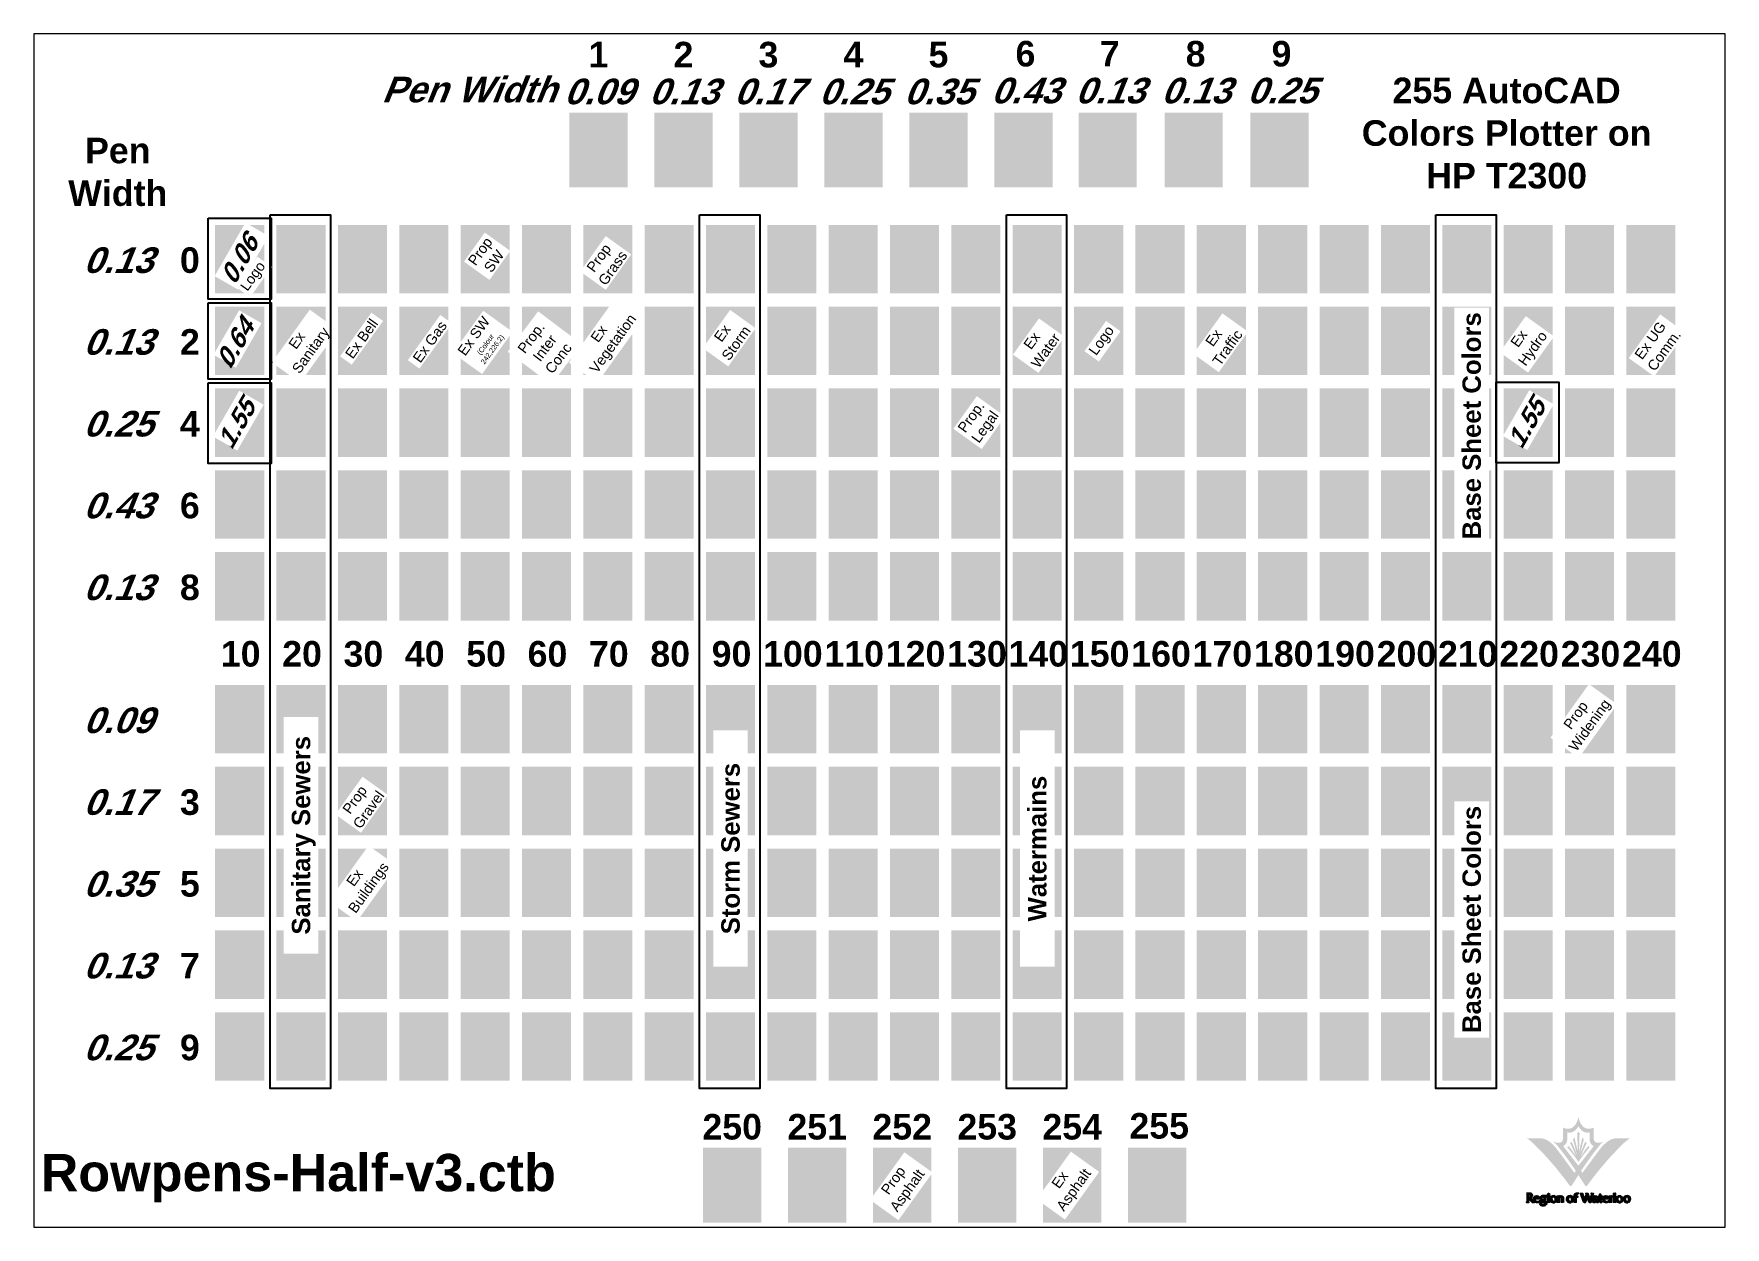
# Paper-space layout 'rowpens-v3 -half.ctb' of a CAD drawing. Header units: inches. Extents: x 0.38 to 9.45, y 0.8 to 7.2.
# The model-space entities are those that its viewports show. They can reach past a viewport. Long polylines and large blocks are cut down to what shows.
import ezdxf
from ezdxf.enums import TextEntityAlignment as Align

# ---------------------------------------------------------------- set-up
doc = ezdxf.new("R2010")
doc.units = ezdxf.units.IN
doc.header["$MEASUREMENT"] = 0
for name, color, linetype in [('color blocks', 216, 'Continuous'), ('text-half', 216, 'Continuous'), ('text-open-house', 212, 'Continuous'), ('text2', 212, 'Continuous'), ('z-logo', 7, 'Continuous'), ('z-logo-color', 150, 'Continuous'), ('z-logo-text', 210, 'Continuous')]:
    doc.layers.add(name, color=color, linetype=linetype)
doc.styles.get("Standard").update_dxf_attribs({"font": 'arialbd.ttf'})
doc.styles.add('style2', font='arial.ttf', dxfattribs={"height": 1})

psp = doc.layouts.new('rowpens-v3 -half.ctb')

# ---------------------------------------------------------------- texts
at = {"layer": 'color blocks', "color": 152, "insert": (1.798063285657413, 1.192926081516053), "char_height": 0.2, "width": 1.467923412082945, "attachment_point": 2}
psp.add_mtext('Rowpens-Half-v3.ctb', dxfattribs=at)

msp = doc.modelspace()

# ---------------------------------------------------------------- texts
at = {"layer": 'color blocks', "color": 7, "insert": (130.2993714285103, 100.098592072714), "char_height": 2.5, "width": 29.86666666666667, "attachment_point": 2}
msp.add_mtext('255 AutoCAD Colors Plotter on HP T2300', dxfattribs=at)
at = {"layer": 'text-half', "color": 7}
for s, p in [('1', (41.48576696375537, 101.1002773442655)), ('1', (41.48576696375537, 101.1002773442655)), ('2', (49.79826696375537, 101.1002773442655)), ('2', (49.79826696375537, 101.1002773442655)), ('3', (58.11076696375537, 101.1002773442655)), ('3', (58.11076696375537, 101.1002773442655)), ('4', (66.42326696375537, 101.1002773442655)), ('4', (66.42326696375537, 101.1002773442655)), ('5', (74.73576696375538, 101.1002773442655)), ('5', (74.73576696375538, 101.1002773442655)), ('6', (83.24503484751098, 101.1898824113296)), ('6', (83.24503484751098, 101.1898824113296)), ('7', (91.48556509275922, 101.1881419829258)), ('7', (91.48556509275922, 101.1881419829258)), ('8', (99.88496771578087, 101.1881419829258)), ('8', (99.88496771578087, 101.1881419829258)), ('9', (108.2843703388025, 101.1881419829258)), ('9', (108.2843703388025, 101.1881419829258)), ('10', (6.5, 42.5)), ('10', (6.5, 42.5)), ('20', (12.5, 42.5)), ('20', (12.5, 42.5)), ('190', (114.5, 42.5)), ('200', (120.5, 42.5)), ('200', (120.5, 42.5)), ('210', (126.5, 42.5)), ('210', (126.5, 42.5)), ('220', (132.5, 42.5)), ('220', (132.5, 42.5)), ('230', (138.5, 42.5)), ('230', (138.5, 42.5)), ('240', (144.5, 42.5)), ('240', (144.5, 42.5)), ('250', (54.56558828500644, -3.752870563674321)), ('251', (62.87808828500644, -3.752870563674321)), ('252', (71.19058828500644, -3.752870563674321)), ('253', (79.50308828500644, -3.752870563674321)), ('254', (87.81558828500644, -3.752870563674321)), ('255', (96.32485616876204, -3.663265496610222))]:
    msp.add_text(s, height=2.5, dxfattribs=at).set_placement(p, align=Align.CENTER)
at = {"layer": 'text-half', "color": 7, "oblique": 22}
for s, p in [('Pen Width', (28.8021244750587, 97.68194655999694)), ('Pen Width', (28.8021244750587, 97.68194655999694)), ('0.09', (41.48576696375537, 97.49308455114823)), ('0.13', (49.79826696375537, 97.49308455114823)), ('0.17', (58.11076696375537, 97.49308455114823)), ('0.25', (66.42326696375537, 97.49308455114823)), ('0.35', (74.73576696375538, 97.49308455114823)), ('0.43', (83.24503484751098, 97.58268961821233)), ('0.13', (91.48556509275922, 97.58094918980858)), ('0.13', (99.88496771578087, 97.58094918980858)), ('0.25', (108.2843703388025, 97.58094918980858)), ('0.13', (-5.518939209639258, 81)), ('0.13', (-5.518939209639259, 73)), ('0.25', (-5.518939209639261, 65)), ('0.43', (-5.518939209639261, 57)), ('0.13', (-5.518939209639261, 49)), ('0.09', (-5.518939209639261, 36)), ('0.17', (-5.518939209639261, 28)), ('0.35', (-5.518939209639261, 20)), ('0.13', (-5.518939209639261, 12)), ('0.25', (-5.518939209639261, 4))]:
    msp.add_text(s, height=2.5, dxfattribs=at).set_placement(p, align=Align.CENTER)
at = {"layer": 'text-half', "color": 7}
for s, p in [('0', (2.5, 81)), ('0', (2.5, 81)), ('2', (2.5, 73)), ('2', (2.5, 73)), ('4', (2.5, 65)), ('4', (2.5, 65)), ('6', (2.5, 57)), ('6', (2.5, 57)), ('8', (2.5, 49)), ('8', (2.5, 49)), ('3', (2.5, 28)), ('3', (2.5, 28)), ('5', (2.5, 20)), ('5', (2.5, 20)), ('7', (2.5, 12)), ('7', (2.5, 12)), ('9', (2.5, 4)), ('9', (2.5, 4))]:
    msp.add_text(s, height=2.5, dxfattribs=at).set_placement(p, align=Align.RIGHT)
at = {"layer": 'text-half', "color": 7, "char_height": 2.5}
for s, insert, width, attachment_point in [('255 AutoCAD Colors Plotter on HP T2300', (130.2993714285103, 100.098592072714), 29.86666666666667, 2), ('Pen Width', (-5.518939209639257, 87.51703081609185), 9.101681853743912, 8), ('Pen Width', (-5.518939209639257, 87.51703081609185), 9.101681853743912, 8)]:
    msp.add_mtext(s, dxfattribs=dict(at, insert=insert, width=width, attachment_point=attachment_point))

# ---------------------------------------------------------------- blocks, each defined once
blk = doc.blocks.new('SWATCH')
at = {"color": 0}
blk.add_solid([(0, 0), (0, 6.7), (4.8, 0), (4.8, 6.7)], dxfattribs=at)
blk = doc.blocks.new('row-logo')
at = {"layer": 'z-logo'}
h = blk.add_hatch(color=256, dxfattribs=at)
edge = h.paths.add_edge_path()
edge.add_arc((69.31629187372128, 89.46491919655918), 18.70596725448263, 189.0268607136525, 219.2086950776208)
edge.add_arc((60.88440464415161, 83.05837734155341), 8.13090173873048, 221.7892941512364, 271.427770333078)
edge.add_arc((60.89352686438639, 86.94027644426038), 12.01183466926514, 270.9228959429635, 294.6953952082989)
edge.add_line((65.912, 76.02702305634325), (65.912, 64.77))
edge.add_arc((69.7004556951212, 65.00958397218196), 3.796023845238956, 183.6185969619624, 271.5781526016553)
edge.add_arc((70.3635660253927, 71.12797052503083), 9.928694810238303, 266.7749656910387, 301.8913747711122)
edge.add_arc((108.3529988657235, 26.35372458679888), 48.91907416365441, 132.0169434249832, 143.5493839662751)
edge.add_arc((310.1394135458381, -134.1633548403684), 306.7366586651032, 141.8254689444947, 146.8020891329392)
edge.add_line((53.46700000000004, 33.78500000000008), (54.694, 31.75))
edge.add_arc((1903.549004152678, -1321.706343372576), 2291.311611238389, 143.1060500955242, 143.7939659005064, ccw=False)
edge.add_arc((101.8285454574794, 32.41512556203456), 37.48481546166055, 130.7015264930445, 145.1221898720267, ccw=False)
edge.add_arc((89.93558153165077, 47.5313812916), 18.28866477382462, 97.51400409632862, 133.3382361218367, ccw=False)
edge.add_line((87.544, 65.663), (101.429, 65.663))
edge.add_arc((126.6745117318727, 26.70831161347967), 46.41986223477, 122.946214092265, 136.1135806464427)
edge.add_arc((324.0708273809879, -175.2693035839254), 328.8194170465546, 134.5927248880304, 137.4834244888567)
edge.add_arc((328.5697902268678, -175.2766122828738), 332.1543266143157, 138.0069663432873, 144.084986321203)
edge.add_arc((58.41949999999995, 20.221332052643), 1.320100880180326, 210.0642513616693, 329.93574863833356, ccw=False)
edge.add_line((57.277, 19.56), (50.842, 29.58754601226994))
edge.add_line((50.842, 29.58754601226994), (44.407, 19.56))
edge.add_arc((43.26450000000005, 20.221332052643), 1.320100880180332, 210.0642513616664, 329.93574863833067, ccw=False)
edge.add_arc((-226.8857902268678, -175.2766122828738), 332.1543266143156, 35.91501367879698, 41.99303365671271)
edge.add_arc((-222.3868273809879, -175.2693035839254), 328.8194170465547, 42.51657551114335, 45.40727511196955)
edge.add_arc((-24.99051173187274, 26.70831161347969), 46.41986223476999, 43.88641935355727, 57.05378590773501)
edge.add_line((0.255, 65.663), (14.14, 65.663))
edge.add_arc((11.74841846834922, 47.53138129159999), 18.28866477382464, 46.6617638781633, 82.48599590367138, ccw=False)
edge.add_arc((-0.1445454574794063, 32.41512556203458), 37.48481546166055, 34.87781012797319, 49.298473506955474, ccw=False)
edge.add_arc((-1801.865004152678, -1321.706343372576), 2291.311611238389, 36.20603409949359, 36.89394990447579, ccw=False)
edge.add_line((46.99, 31.75), (48.21699999999996, 33.78500000000008))
edge.add_arc((-208.4554135458381, -134.1633548403684), 306.7366586651032, 33.19791086706076, 38.17453105550534)
edge.add_arc((-6.668998865723548, 26.35372458679891), 48.91907416365439, 36.45061603372486, 47.9830565750168)
edge.add_arc((31.32043397460729, 71.12797052503082), 9.928694810238287, 238.1086252288878, 273.2250343089613)
edge.add_arc((31.98354430487878, 65.00958397218197), 3.796023845238972, 268.4218473983449, 356.3814030380374)
edge.add_line((35.772, 64.77), (35.772, 76.02702305634325))
edge.add_arc((40.7904731356136, 86.94027644426036), 12.01183466926513, 245.3046047917011, 269.0771040570366)
edge.add_arc((40.79959535584839, 83.05837734155341), 8.13090173873048, 268.572229666922, 318.2107058487636)
edge.add_arc((32.36770812627871, 89.46491919655915), 18.70596725448261, 320.7913049223793, 350.9731392863476)
edge = h.paths.add_edge_path(flags=16)
edge.add_arc((66.40940367775943, 86.33011821366087), 17.94437072051452, 209.8263396340588, 219.7948154688242)
edge.add_arc((59.78403664177051, 79.85638426493591), 8.74120936191959, 214.9810583764556, 283.4134160918141)
edge.add_line((61.81178460523607, 71.35362122545445), (61.77689150547135, 64.17076405394042))
edge.add_arc((68.74138099811697, 64.32732232328058), 6.966248946518486, 181.2877638189983, 245.2690805881232)
edge.add_line((65.827, 58), (50.842, 38.82619848901099))
edge.add_line((50.842, 38.82619848901099), (35.857, 58))
edge.add_arc((32.94261900188303, 64.32732232328058), 6.966248946518496, 294.7309194118768, 358.7122361810017)
edge.add_line((39.90710849452864, 64.17076405394042), (39.87221539476393, 71.35362122545445))
edge.add_arc((41.89996335822948, 79.85638426493591), 8.741209361919596, 256.5865839081859, 325.0189416235444)
edge.add_arc((35.27459632224242, 86.3301182136595), 17.94437072051223, 320.2051845311753, 330.1736603659421)
blk.add_hatch(color=256, dxfattribs=at).paths.add_polyline_path([(49.40199999999999, 49.11000000000003, 0.033584063415115), (44.03173728641809, 62.42906976265431), (42.7319081502763, 60.58849821742545, -0.0383687913001895), (48.43000000000002, 47.71299999999995, 0.04935595671672993), (41.05718864992649, 58.21707802620464), (40.00699999999998, 56.73000000000005, -0.02824281740153226), (50.842, 42.48581881388968, -0.02824281740153228), (61.67700000000001, 56.73000000000009), (60.62681135007352, 58.21707802620462, 0.04935595671672989), (53.25399999999998, 47.71299999999995, -0.03836879130018954), (58.9520918497237, 60.58849821742547), (57.65226271358191, 62.42906976265428, 0.03358406341511494), (52.282, 49.11000000000003, -0.006698265704879441), (56.13096941198944, 64.5832368643164), (54.75337958676941, 66.53391835221007), (51.437, 52.58), (51.95095247216965, 70.50218422753927), (50.88400000000001, 72.01300000000002), (50.79999999999999, 72.01299999999999), (49.73304752783036, 70.50218422753927), (50.247, 52.58), (46.9306204132306, 66.53391835221007), (45.55303058801073, 64.5832368643165, -0.006698265704879466)])
at = {"layer": 'z-logo-color'}
h = blk.add_hatch(color=256, dxfattribs=at)
edge = h.paths.add_edge_path()
edge.add_arc((69.31629187372128, 89.46491919655918), 18.70596725448263, 189.0268607136525, 219.2086950776208)
edge.add_arc((60.88440464415161, 83.05837734155341), 8.13090173873048, 221.7892941512364, 271.427770333078)
edge.add_arc((60.89352686438639, 86.94027644426038), 12.01183466926514, 270.9228959429635, 294.6953952082989)
edge.add_line((65.912, 76.02702305634325), (65.912, 64.77))
edge.add_arc((69.7004556951212, 65.00958397218196), 3.796023845238956, 183.6185969619624, 271.5781526016553)
edge.add_arc((70.3635660253927, 71.12797052503083), 9.928694810238303, 266.7749656910387, 301.8913747711122)
edge.add_arc((108.3529988657235, 26.35372458679888), 48.91907416365441, 132.0169434249832, 143.5493839662751)
edge.add_arc((310.1394135458381, -134.1633548403684), 306.7366586651032, 141.8254689444947, 146.8020891329392)
edge.add_line((53.46700000000004, 33.78500000000008), (54.694, 31.75))
edge.add_arc((1903.549004152678, -1321.706343372576), 2291.311611238389, 143.1060500955242, 143.7939659005064, ccw=False)
edge.add_arc((101.8285454574794, 32.41512556203456), 37.48481546166055, 130.7015264930445, 145.1221898720267, ccw=False)
edge.add_arc((89.93558153165077, 47.5313812916), 18.28866477382462, 97.51400409632862, 133.3382361218367, ccw=False)
edge.add_line((87.544, 65.663), (101.429, 65.663))
edge.add_arc((126.6745117318727, 26.70831161347967), 46.41986223477, 122.946214092265, 136.1135806464427)
edge.add_arc((324.0708273809879, -175.2693035839254), 328.8194170465546, 134.5927248880304, 137.4834244888567)
edge.add_arc((328.5697902268678, -175.2766122828738), 332.1543266143157, 138.0069663432873, 144.084986321203)
edge.add_arc((58.41949999999995, 20.221332052643), 1.320100880180326, 210.0642513616693, 329.93574863833356, ccw=False)
edge.add_line((57.277, 19.56), (50.842, 29.58754601226994))
edge.add_line((50.842, 29.58754601226994), (44.407, 19.56))
edge.add_arc((43.26450000000005, 20.221332052643), 1.320100880180332, 210.0642513616664, 329.93574863833067, ccw=False)
edge.add_arc((-226.8857902268678, -175.2766122828738), 332.1543266143156, 35.91501367879698, 41.99303365671271)
edge.add_arc((-222.3868273809879, -175.2693035839254), 328.8194170465547, 42.51657551114335, 45.40727511196955)
edge.add_arc((-24.99051173187274, 26.70831161347969), 46.41986223476999, 43.88641935355727, 57.05378590773501)
edge.add_line((0.255, 65.663), (14.14, 65.663))
edge.add_arc((11.74841846834922, 47.53138129159999), 18.28866477382464, 46.6617638781633, 82.48599590367138, ccw=False)
edge.add_arc((-0.1445454574794063, 32.41512556203458), 37.48481546166055, 34.87781012797319, 49.298473506955474, ccw=False)
edge.add_arc((-1801.865004152678, -1321.706343372576), 2291.311611238389, 36.20603409949359, 36.89394990447579, ccw=False)
edge.add_line((46.99, 31.75), (48.21699999999996, 33.78500000000008))
edge.add_arc((-208.4554135458381, -134.1633548403684), 306.7366586651032, 33.19791086706076, 38.17453105550534)
edge.add_arc((-6.668998865723548, 26.35372458679891), 48.91907416365439, 36.45061603372486, 47.9830565750168)
edge.add_arc((31.32043397460729, 71.12797052503082), 9.928694810238287, 238.1086252288878, 273.2250343089613)
edge.add_arc((31.98354430487878, 65.00958397218197), 3.796023845238972, 268.4218473983449, 356.3814030380374)
edge.add_line((35.772, 64.77), (35.772, 76.02702305634325))
edge.add_arc((40.7904731356136, 86.94027644426036), 12.01183466926513, 245.3046047917011, 269.0771040570366)
edge.add_arc((40.79959535584839, 83.05837734155341), 8.13090173873048, 268.572229666922, 318.2107058487636)
edge.add_arc((32.36770812627871, 89.46491919655915), 18.70596725448261, 320.7913049223793, 350.9731392863476)
edge = h.paths.add_edge_path(flags=16)
edge.add_arc((66.40940367775943, 86.33011821366087), 17.94437072051452, 209.8263396340588, 219.7948154688242)
edge.add_arc((59.78403664177051, 79.85638426493591), 8.74120936191959, 214.9810583764556, 283.4134160918141)
edge.add_line((61.81178460523607, 71.35362122545445), (61.77689150547135, 64.17076405394042))
edge.add_arc((68.74138099811697, 64.32732232328058), 6.966248946518486, 181.2877638189983, 245.2690805881232)
edge.add_line((65.827, 58), (50.842, 38.82619848901099))
edge.add_line((50.842, 38.82619848901099), (35.857, 58))
edge.add_arc((32.94261900188303, 64.32732232328058), 6.966248946518496, 294.7309194118768, 358.7122361810017)
edge.add_line((39.90710849452864, 64.17076405394042), (39.87221539476393, 71.35362122545445))
edge.add_arc((41.89996335822948, 79.85638426493591), 8.741209361919596, 256.5865839081859, 325.0189416235444)
edge.add_arc((35.27459632224242, 86.3301182136595), 17.94437072051223, 320.2051845311753, 330.1736603659421)
blk.add_hatch(color=256, dxfattribs=at).paths.add_polyline_path([(49.40199999999999, 49.11000000000003, 0.033584063415115), (44.03173728641809, 62.42906976265431), (42.7319081502763, 60.58849821742545, -0.0383687913001895), (48.43000000000002, 47.71299999999995, 0.04935595671672993), (41.05718864992649, 58.21707802620464), (40.00699999999998, 56.73000000000005, -0.02824281740153226), (50.842, 42.48581881388968, -0.02824281740153228), (61.67700000000001, 56.73000000000009), (60.62681135007352, 58.21707802620462, 0.04935595671672989), (53.25399999999998, 47.71299999999995, -0.03836879130018954), (58.9520918497237, 60.58849821742547), (57.65226271358191, 62.42906976265428, 0.03358406341511494), (52.282, 49.11000000000003, -0.006698265704879441), (56.13096941198944, 64.5832368643164), (54.75337958676941, 66.53391835221007), (51.437, 52.58), (51.95095247216965, 70.50218422753927), (50.88400000000001, 72.01300000000002), (50.79999999999999, 72.01299999999999), (49.73304752783036, 70.50218422753927), (50.247, 52.58), (46.9306204132306, 66.53391835221007), (45.55303058801073, 64.5832368643165, -0.006698265704879466)])
at = {"layer": 'z-logo-text'}
h = blk.add_hatch(color=256, dxfattribs=at)
h.paths.add_polyline_path([(4.47955600366248, 9.365424378516934, -0.3212514801526701), (3.289128570763977, 7.794242578490297, -0.0287974358557037), (2.204288644892524, 7.544757463156401, 0.08574856221052317), (5.773584154954364, 3.04307642496082), (7.755357558630116, 3.036799439759166, -0.1014765711504366), (3.813072459415539, 7.270551777587229, 0.2706799776128604), (5.736935674380788, 8.868839734654188, 0.1213234019986158), (5.843533415234276, 9.857411313024187, 0.2292235520972323), (4.993104483830792, 11.14219113760592, 0.124058124085146), (3.147287103006988, 11.69012603608198, -0.007343956352781221), (-0.01282912470941211, 11.69012603608198, -0.2381179330327567), (0.5772435136041736, 10.75310597921304), (0.577243513604174, 4.091449616918197, -0.3378723289899922), (-0.03373792570512457, 3.048246290586849), (2.46487437933693, 3.046021945236412, -0.2456366218903362), (1.965521355900933, 3.780692131899372), (1.965521355900932, 10.75310597921305), (3.163198737577829, 10.75793316102619, -0.4414956529617117)])
h.paths.add_polyline_path([(8.223777743176013, 6.265046380946842), (12.97656856187911, 6.265046380946842, 0.05549591183384539), (12.9408109831843, 7.048089612862539, 0.2094849532429722), (11.44936971311978, 8.977398137803931, 0.06661245974278199), (10.04566035334204, 9.258024821351686, 0.4254883820393122), (6.782036121979033, 6.276366283473366, 0.3976508802641438), (9.817557748039631, 2.891306850219793), (11.34409154125672, 2.891306850219793, 0.3902580476602149), (12.97590380753951, 4.417214479785999, -0.1667098168510302), (10.49103883320963, 3.735458658046899, -0.403856297312951)])
h.paths.add_polyline_path([(8.301461230479845, 7.041562642528646, -0.2804822260544181), (8.978974516077757, 8.074268080463328, -0.2825784673716077), (10.88563725015632, 8.154592506715094, -0.231488604464034), (11.58636362476375, 7.041562642528645)], flags=16)
h.paths.add_polyline_path([(16.06572474876577, 4.743430228834825, 0.09097088227626984), (18.04378125554945, 5.21008755426621, 0.2879097170761138), (19.12919316533163, 6.806830853446596, 0.2582235557915591), (18.28345034539865, 8.373426427814024, 0.1358495177148477), (19.73015367852861, 8.238999487735697, 0.10344285354481), (20.25018072738311, 9.248594692005781), (15.75076070895432, 9.236339774838427, 0.2020380460395667), (13.89585634413811, 8.265711975608125, 0.407067155587508), (14.11900536998013, 5.589022938345011, 0.06089561429589611), (15.09661051130621, 4.930472443334653, 0.2691393016834001), (14.14791058744896, 4.277004793481353, 0.279546162796046), (14.75833760002939, 3.378150700531477), (16.93669690852352, 3.378150700531478, -0.1797230606647219), (18.2265146030764, 2.966047178044391, -0.1856333012797934), (18.69489171563743, 2.182553865821064, -0.3436082413012968), (18.0202937708882, 1.134256590336235, -0.1210880483394723), (16.28475091216996, 0.8551385018392921, -0.2048729600639896), (14.45623310791831, 1.494857145196052, -0.4684631556774581), (14.67826738260004, 2.87221047061459), (13.69000599126014, 2.872169975475003, 0.396229938775802), (12.70391235568917, 1.795092743847051, 0.2060122285081961), (13.69587884133421, 0.5095642628538997, 0.1057343180270997), (15.37153537616666, -0.002473003924905015), (17.34377228122231, -0.002473003924905015, 0.150974691841364), (19.4458086994992, 0.883001978430342, 0.2330266816956157), (19.99251688515034, 2.189774290236786), (20.00066020111103, 2.589945043457988, 0.2842010762599492), (19.23796528841319, 3.711610244325386, 0.09690529191589813), (17.86117109992318, 4.153540955470817), (16.05897479645478, 4.159163332885671, -0.9731858785743779)])
h.paths.add_polyline_path([(14.80605925082354, 7.122486638608135, -0.4424938430888498), (15.90674183584957, 8.362534847012654, -0.3189628290724995), (17.50735281654811, 7.679013356600342, -0.2346721298790377), (17.75479956229088, 6.545347693099407, -0.2808478244023968), (16.49694519613109, 5.679639577038605, -0.4003482586579593)], flags=16)
h.paths.add_polyline_path([(22.46315605637222, 9.229720934934107, -0.06730451329088555), (21.17806543685584, 9.094734920167497), (20.7139717277671, 9.094734920167497, -0.2049274252235284), (21.17806543685583, 7.880532281299054), (21.17806543685583, 4.047888934826744, -0.2241209793688591), (20.72545176714158, 3.029840524794976), (22.90089693959783, 3.029840524794976, -0.2539531019015664), (22.46315605637221, 3.740634380116149)])
h.paths.add_polyline_path([(22.5642582628909, 10.65636067312562, 1), (20.85018260364668, 10.65636067312562, 1)])
h.paths.add_polyline_path([(23.1975114102554, 6.027112453812295, 0.2557232595486947), (24.47077229407278, 3.481635727536912, 0.3012374131277114), (28.44133550675298, 3.397902859635935, 0.2570447628888429), (29.89888394398417, 6.043858906511475, 0.1997147267308526), (28.91043159013805, 8.421870098453267, 0.220772131420416), (26.64871835247453, 9.242451317421967, 0.4133129020100775)])
h.paths.add_polyline_path([(26.48118399395088, 8.32139077785314, -0.3319022569843945), (28.05600660262974, 7.618035332183752, -0.1046225072107508), (28.59211636918371, 5.893139824877066, -0.7456280924991748), (25.102, 4.489999999999998), (25.09064923988859, 4.46968248083917, -0.1156578639495693), (24.55453947333461, 6.194577988145861, -0.444768556684856)], flags=16)
h.paths.add_polyline_path([(30.59096309052842, 4.047888934826744, -0.2241209793688591), (30.13834942081417, 3.029840524794976), (32.31379459327042, 3.029840524794976, -0.2539531019015667), (31.8760537100448, 3.740634380116149), (31.87605371004481, 7.235724748734612, -0.410353330579576), (33.23880462425779, 8.366121789625396, -0.08401974484029186), (33.83397180489124, 8.295898180877142, -0.2998031871753663), (34.69216092243209, 7.112810919336255), (34.69216092243209, 4.047888934826744, -0.2241209793688586), (34.23954725271784, 3.029840524794976), (36.41499242517409, 3.029840524794976, -0.2539531019015667), (35.97725154194848, 3.740634380116149), (35.97725154194848, 7.39225578950686, 0.2710948989601527), (35.0234522565284, 8.895311266372659, 0.09139149054767229), (33.65900858319089, 9.238601861541134, 0.2661626357969136), (31.8760537100448, 8.357180422511505), (31.8760537100448, 9.229720934934107, -0.06730451329088555), (30.59096309052842, 9.094734920167497), (30.12686938143969, 9.094734920167497, -0.2049274252235286), (30.59096309052842, 7.880532281299054)])
h.paths.add_polyline_path([(40.49160308139079, 3.481635727536912, 0.3012374131277114), (44.46216629407098, 3.397902859635935, 0.2570447628888429), (45.91971473130218, 6.043858906511475, 0.1997147267308526), (44.93126237745605, 8.421870098453267, 0.220772131420416), (42.66954913979254, 9.242451317421967, 0.4133129020100775), (39.21834219757341, 6.027112453812295, 0.2557232595486947)])
h.paths.add_polyline_path([(40.57537026065262, 6.194577988145795, -0.4447685566848668), (42.50201478126889, 8.32139077785314, -0.3319022569843949), (44.07683738994775, 7.618035332183757, -0.1046225072107519), (44.61294715650172, 5.893139824877049, -0.7456280924991708), (41.122830787318, 4.489999999999998), (41.1114800272066, 4.46968248083917, -0.115657863949565)], flags=16)
h.paths.add_polyline_path([(48.28162093579233, 8.207860135673798), (49.3345486648776, 8.207860135673798, -0.1730076105124689), (50.0389856282892, 7.957275808988783), (50.0389856282892, 9.15601716180186, -0.06989112522095527), (49.37771801104674, 9.061201519629549), (48.28162093579232, 9.061201519629547), (48.28162093579233, 10.39867942212718, -0.3573705995200792), (48.95431588193836, 11.00744708633502, -0.1385708951745616), (49.8343930978499, 10.80142252331956), (50.79822363769951, 11.84589431765799, 0.07018380191256048), (49.77357123840505, 11.94397838097195, 0.1535870953308978), (48.38933372900879, 11.69949552345266, 0.07328911416843144), (47.57752530788044, 11.1637135991557, 0.1939267293202294), (47.06667951946082, 10.04247359725403), (47.06667951946082, 9.75826692175184, -0.2103523283756467), (46.36409984469412, 8.20653749591574), (46.99653031627593, 8.197490556199163), (46.99653031627594, 4.047888934826744, -0.2241209793688586), (46.54391664656168, 3.029840524794976), (48.71936181901793, 3.029840524794976, -0.2539531019015667), (48.28162093579232, 3.740634380116149)])
h.paths.add_polyline_path([(55.7726938320976, 4.269536213162499, 0.1550865895623794), (57.01902396430376, 2.795450623988025, 0.6701273750351346), (57.49221874703539, 2.989327312772835), (59.3626258281126, 9.232587695278234), (60.96059874535591, 4.2695362131625, 0.1550865895623787), (62.20692887756206, 2.795450623988031, 0.4386795077049888), (62.63016052594724, 2.821672334944913), (65.08035451201395, 10.94109458587748, 0.1102059364649996), (65.17342117204385, 11.69012603608198), (63.17694160264966, 11.69012603608198, -0.4407407739571696), (63.82672134924769, 10.19325745096492), (62.13799334077221, 4.764231452764092), (60.18923259059596, 10.82455491850337, -0.0698088710589078), (60.11958308267595, 11.69012603608198), (58.14619190437708, 11.69012603608198, -0.4021679412780836), (58.67860229947712, 10.42393992755689), (56.9684539673807, 4.715609672607131), (54.97826135688663, 11.05536197808739, -0.1099346755176712), (54.88699926821056, 11.69012603608198), (52.81690756829016, 11.69012603608198, -0.1819024934654999), (53.60220542284117, 10.70436597346672)])
h = blk.add_hatch(color=256, dxfattribs=at)
h.paths.add_polyline_path([(69.42329295355296, 7.345745409213151, 0.336113132067369), (68.08614487050185, 9.15773326925946, 0.08881744717526012), (65.95419683281628, 9.109073072316432), (65.10412015563753, 7.759505203056079, -0.2026362642721935), (67.56437476167308, 8.288455536864573, -0.3762631155500839), (68.12552049592404, 7.450844197751229, -0.4095689342602357), (67.57014130586695, 6.822499464282777, 0.09013095194449211), (64.98418817164232, 6.156175097439982, 0.2683330415121515), (64.25617162839654, 4.772612718753461, 0.3577380121488109), (65.94565186074408, 2.873465014068273), (67.10896822049028, 2.873465014068273), (67.98681394577761, 3.929422317921961, -0.1685107454474678), (66.24611871382278, 3.887371036754703, -0.3431560468411002), (65.61508040107992, 4.80988577491824, -0.23408296321746), (66.00159122456364, 5.527397394631802, -0.05051713811640363), (68.13005329522474, 6.189715750838732), (68.13005329522474, 4.501420999792231, 0.3905565404979169), (69.44490725867729, 2.875316709729589), (69.93043656168904, 2.875316709729588), (70.57687463392423, 3.818379809940939), (70.19684652447319, 3.818379809940939, -0.4689986245414899), (69.41538824373009, 4.646553294938332)])
h.paths.add_polyline_path([(72.39890837635012, 8.2078601356738), (73.46068224945569, 8.207860135673798, -0.1700787105562347), (74.17925332817612, 7.957275808988783), (74.17925332817612, 9.15601716180186, -0.06989112522095527), (73.51798571093366, 9.061201519629549), (72.39890837635012, 9.061201519629545), (72.39890837635012, 11.00958929936587), (71.89189027173086, 11.00958929936587, -0.08618814125371678), (71.71377767469039, 9.85238649075369, -0.1985520395593852), (71.26462392029053, 9.047337474701685, -0.09948265352158037), (70.25636658588637, 8.63707214949605), (70.25636658588637, 8.20946019735828), (71.21563510977427, 8.209460197358283), (71.21563510977427, 4.526412343498151, 0.4294982088588541), (73.01561154940816, 2.882918312275154), (73.38974861714189, 2.882918312275154), (74.12103355878105, 3.79132663907829, -0.5048445598991965), (72.39890837635011, 4.855925525131936)])
h.paths.add_polyline_path([(75.80640975385893, 6.265046380946842), (80.55920057256202, 6.265046380946842, 0.05549591183384156), (80.52344299386722, 7.048089612862485, 0.2094849532429793), (79.03200172380267, 8.977398137803943, 0.06661245974277963), (77.62829236402497, 9.258024821351682, 0.4254883820393158), (74.36466813266198, 6.276366283473316, 0.397650880264137), (77.40018975872255, 2.891306850219793), (78.92672355193963, 2.891306850219793, 0.390258047660214), (80.55853581822242, 4.417214479785994, -0.166709816851021), (78.07367084389269, 3.735458658046888, -0.4038562973129677)])
h.paths.add_polyline_path([(75.88409324116276, 7.041562642528646, -0.2804822260544211), (76.56160652676068, 8.074268080463334, -0.2825784673716377), (78.46826926083942, 8.154592506714984, -0.2314886044639959), (79.16899563544666, 7.041562642528645)], flags=16)
h.paths.add_polyline_path([(81.51636323783401, 4.047888934826744, -0.2241209793688597), (81.06374956811976, 3.029840524794975), (83.23919474057601, 3.029840524794976, -0.2539531019015667), (82.8014538573504, 3.740634380116149), (82.8014538573504, 7.004814209963304, -0.5944177370327909), (84.75444186654641, 8.033854535563165), (84.75444186654641, 9.224257516052246, 0.2802196087798845), (82.8014538573504, 8.479795272869241), (82.8014538573504, 9.229720934934106, -0.06730451329088553), (81.51636323783401, 9.094734920167497), (81.05226952874528, 9.094734920167497, -0.2049274252235282), (81.51636323783401, 7.880532281299054)])
h.paths.add_polyline_path([(86.86953083891848, 11.83504081437593, -0.06730451329088553), (85.5844402194021, 11.70005479960932), (85.12034651031337, 11.70005479960932, -0.2049274252235282), (85.5844402194021, 10.48585216074088), (85.5844402194021, 4.047888934826744, -0.2241209793688597), (85.13182654968784, 3.029840524794976), (87.3072717221441, 3.029840524794977, -0.2539531019015667), (86.86953083891848, 3.740634380116149)])
h.paths.add_polyline_path([(87.69897859325465, 6.027112453812295, 0.2557232595486947), (88.97223947707204, 3.481635727536912, 0.3012374131277114), (92.94280268975223, 3.397902859635935, 0.2570447628888429), (94.40035112698342, 6.043858906511475, 0.1997147267308526), (93.4118987731373, 8.421870098453267, 0.220772131420416), (91.15018553547378, 9.242451317421967, 0.4133129020100775)])
h.paths.add_polyline_path([(90.98265117695013, 8.32139077785314, -0.3319022569843953), (92.55747378562899, 7.618035332183752, -0.1046225072107509), (93.09358355218296, 5.893139824877064, -0.7456280924991748), (89.60346718299925, 4.489999999999998), (89.59211642288784, 4.46968248083917, -0.1156578639495902), (89.05600665633384, 6.194577988146186, -0.4447685566848041)], flags=16)
h.paths.add_polyline_path([(94.96423901053555, 6.027112453812295, 0.2557232595486947), (96.23749989435294, 3.481635727536912, 0.3012374131277114), (100.2080631070331, 3.397902859635935, 0.2570447628888429), (101.6656115442643, 6.043858906511475, 0.1997147267308526), (100.6771591904182, 8.421870098453267, 0.220772131420416), (98.41544595275468, 9.242451317421967, 0.4133129020100775)])
h.paths.add_polyline_path([(98.24791159423103, 8.32139077785314, -0.3319022569843953), (99.82273420290988, 7.618035332183752, -0.1046225072107509), (100.3588439694639, 5.893139824877064, -0.7456280924991748), (96.86872760028015, 4.489999999999998), (96.85737684016874, 4.46968248083917, -0.1156578639495902), (96.32126707361473, 6.194577988146186, -0.4447685566848041)], flags=16)
at = {"layer": 'z-logo'}
for points in [[(50.84199999999999, 86.52999999999996, 0.1324597357081916), (54.82200000000002, 77.63999999999999, 0.2200402654898421), (61.087, 74.92999999999999, 0.1041007146110391), (65.912, 76.02702305634325), (65.912, 64.77, 0.4038209618923403), (69.80499999999999, 61.215, 0.1544347249295742), (75.60900000000001, 62.69800000000001, 0.05036227882073872), (69.00399999999999, 55.41799999999999, 0.02171801560612551), (53.46700000000004, 33.78500000000008), (54.694, 31.75, -0.003001607957791948), (71.07700000000025, 53.84999999999991, -0.063005185647072), (77.384, 60.83300000000001, -0.1575983642017444), (87.544, 65.663), (101.429, 65.663, 0.05751677471953023), (93.21900000000001, 58.88800000000001, 0.01261372533967984), (81.70400000000004, 46.94800000000001, 0.02652658442459697), (59.56199999999993, 19.56000000000006, -0.5766029125053646), (57.277, 19.56), (50.842, 29.58754601226994), (44.407, 19.56, -0.5766029125053646), (42.12200000000007, 19.56000000000006, 0.02652658442459697), (19.97999999999996, 46.94800000000001, 0.01261372533967984), (8.46499999999999, 58.88800000000001, 0.05751677471953023), (0.255, 65.663), (14.14, 65.663, -0.1575983642017444), (24.3, 60.83300000000001, -0.063005185647072), (30.60699999999974, 53.84999999999991, -0.003001607957791948), (46.99, 31.75), (48.21699999999996, 33.78500000000008, 0.02171801560612551), (32.68000000000001, 55.41799999999999, 0.05036227882073872), (26.075, 62.69800000000001, 0.1544347249295742), (31.879, 61.215, 0.4038209618923403), (35.772, 64.77), (35.772, 76.02702305634325, 0.1041007146110391), (40.597, 74.92999999999999, 0.2200402654898421), (46.86199999999998, 77.63999999999999, 0.1324597357081916)], [(50.84199999999999, 77.40507573258881, 0.04352313140720049), (52.622, 74.845, 0.3077947258447682), (61.81178460523607, 71.35362122545445), (61.77689150547135, 64.17076405394042, 0.2866571639552742), (65.827, 58), (50.842, 38.82619848901099), (35.857, 58, 0.2866571639552742), (39.90710849452864, 64.17076405394042), (39.87221539476393, 71.35362122545445, 0.3077947258447682), (49.062, 74.845, 0.04352313140720593), (50.84199999999999, 77.40507573258881, 3.68544449350822)], [(50.8, 72.013), (49.73304752783036, 70.50218422753927), (50.247, 52.58), (46.93062041323059, 66.53391835221007), (45.55303058801073, 64.5832368643165, -0.006698265704879465), (49.40199999999999, 49.11000000000003, 0.03358406341511494), (44.03173728641809, 62.42906976265428), (42.7319081502763, 60.58849821742545, -0.0383687913001895), (48.43000000000002, 47.71299999999995, 0.04935595671672991), (41.05718864992648, 58.21707802620462), (40.00699999999998, 56.73000000000005, -0.02824281740153226), (50.842, 42.48581881388968, -0.02824281740153226), (61.67700000000002, 56.73000000000005), (60.62681135007352, 58.21707802620462, 0.04935595671672991), (53.25399999999998, 47.71299999999995, -0.0383687913001895), (58.95209184972369, 60.58849821742545), (57.65226271358191, 62.42906976265428, 0.03358406341511494), (52.282, 49.11000000000003, -0.006698265704879465), (56.13096941198927, 64.5832368643165), (54.75337958676941, 66.53391835221007), (51.437, 52.58), (51.95095247216964, 70.50218422753927), (50.884, 72.013)]]:
    blk.add_lwpolyline(points, format="xyb", close=True, dxfattribs=at)
at = {"layer": 'z-logo-text'}
for points in [[(-0.01282912470941211, 11.69012603608198, -0.2381179330327562), (0.5772435136041736, 10.75310597921305), (0.577243513604174, 4.091449616918197, -0.3378723289899921), (-0.03373792570512446, 3.048246290586849), (2.46487437933693, 3.046021945236412, -0.2456366218903361), (1.965521355900933, 3.780692131899372), (1.965521355900932, 10.75310597921305), (3.163198737577829, 10.75793316102619, -0.4414956529617115), (4.47955600366248, 9.365424378516934, -0.3212514801526701), (3.289128570763977, 7.794242578490297, -0.0287974358557037), (2.204288644892524, 7.544757463156401, 0.08574856221052325), (5.773584154954369, 3.04307642496082), (7.755357558630116, 3.036799439759166, -0.1014765711504366), (3.813072459415539, 7.270551777587229, 0.2706799776128605), (5.736935674380788, 8.868839734654188, 0.1213234019986158), (5.843533415234276, 9.857411313024187, 0.2292235520972322), (4.993104483830792, 11.14219113760592, 0.124058124085146), (3.147287103006988, 11.69012603608198, -0.007343956352781221)], [(11.34409154125672, 2.891306850219793), (9.817557748039631, 2.891306850219793, -0.3976508802641419), (6.782036121979047, 6.276366283473357, -0.4254883820393118), (10.04566035334205, 9.258024821351682, -0.0666124597427817), (11.44936971311978, 8.977398137803931, -0.2094849532429706), (12.94081098318429, 7.048089612862557, -0.05549591183384673), (12.97656856187911, 6.265046380946842), (8.223777743176015, 6.265046380946842, 0.4038562973129591), (10.4910388332097, 3.735458658046894, 0.1667098168510257), (12.97590380753951, 4.417214479785999, -0.3902580476602148)], [(11.58636362476375, 7.041562642528645, 0.2314886044640329), (10.88563725015632, 8.15459250671509, 0.2825784673716089), (8.978974516077756, 8.074268080463327, 0.2804822260544174), (8.301461230479845, 7.041562642528646)], [(12.70391235568917, 1.795092743847051, 0.2060122285081961), (13.69587884133421, 0.5095642628538997, 0.1057343180270997), (15.37153537616666, -0.002473003924905015), (17.34377228122231, -0.002473003924905015, 0.1509746918413641), (19.4458086994992, 0.883001978430342, 0.23302668169562), (19.99251688515034, 2.189774290236812), (20.00066020111103, 2.589945043457988, 0.2842010762599492), (19.23796528841319, 3.711610244325386, 0.09690529191589789), (17.86117109992318, 4.153540955470817), (16.05897479645478, 4.159163332885671, -0.9731858785743691), (16.06572474876577, 4.743430228834825, 0.09097088227626986), (18.04378125554945, 5.21008755426621, 0.2879097170761138), (19.12919316533163, 6.806830853446596, 0.2582235557915593), (18.28345034539865, 8.373426427814024, 0.1358495177148477), (19.73015367852861, 8.238999487735697, 0.10344285354481), (20.25018072738311, 9.248594692005781), (15.75076070895432, 9.236339774838427, 0.2020380460395667), (13.89585634413811, 8.265711975608125, 0.4070671555875081), (14.11900536998013, 5.589022938345011, 0.06089561429589611), (15.09661051130621, 4.930472443334653, 0.2691393016834001), (14.14791058744896, 4.277004793481353, 0.279546162796046), (14.75833760002939, 3.378150700531477), (16.93669690852352, 3.378150700531478, -0.1797230606647219), (18.2265146030764, 2.966047178044391, -0.1856333012797933), (18.69489171563743, 2.182553865821064, -0.3436082413012968), (18.0202937708882, 1.134256590336235, -0.1210880483394722), (16.28475091216996, 0.8551385018392921, -0.2048729600639896), (14.45623310791831, 1.494857145196052, -0.4684631556774579), (14.67826738260004, 2.87221047061459), (13.69000599126014, 2.872169975475003, 0.396229938775802)], [(17.50735281654812, 7.679013356600336, 0.3189628290725018), (15.90674183584957, 8.362534847012654, 0.4424938430888103), (14.80605925082353, 7.12248663860828, 0.4003482586579857), (16.49694519613109, 5.679639577038615, 0.280847824402396), (17.75479956229088, 6.545347693099416, 0.2346721298790344)], [(20.72545176714158, 3.029840524794976, 0.2241209793688591), (21.17806543685583, 4.047888934826744), (21.17806543685583, 7.880532281299054, 0.2049274252235284), (20.7139717277671, 9.094734920167497), (21.17806543685584, 9.094734920167497, 0.06730451329088555), (22.46315605637222, 9.229720934934107), (22.46315605637221, 3.740634380116149, 0.2539531019015664), (22.90089693959783, 3.029840524794976)], [(28.44133550675298, 3.397902859635935, 0.2570447628888429), (29.89888394398417, 6.043858906511475, 0.1997147267308526), (28.91043159013805, 8.421870098453267, 0.220772131420416), (26.64871835247453, 9.242451317421967, 0.4133129020100775), (23.1975114102554, 6.027112453812295, 0.2557232595486947), (24.47077229407278, 3.481635727536912, 0.3012374131277114)], [(25.102, 4.489999999999998, 0.7456280924991753), (28.59211636918371, 5.893139824877068, 0.1046225072107506), (28.05600660262974, 7.618035332183751, 0.3319022569843955), (26.48118399395088, 8.32139077785314, 0.4447685566848569), (24.55453947333461, 6.194577988145852, 0.1156578639495687), (25.09064923988859, 4.46968248083917)], [(36.41499242517409, 3.029840524794976), (34.23954725271784, 3.029840524794976, 0.2241209793688586), (34.69216092243209, 4.047888934826744), (34.69216092243209, 7.112810919336255, 0.299803187175368), (33.83397180489123, 8.295898180877145, 0.08401974484028979), (33.2388046242578, 8.366121789625396, 0.4103533305795778), (31.87605371004481, 7.235724748734612), (31.8760537100448, 3.740634380116149, 0.2539531019015667), (32.31379459327042, 3.029840524794976), (30.13834942081417, 3.029840524794976, 0.2241209793688591), (30.59096309052842, 4.047888934826744), (30.59096309052842, 7.880532281299054, 0.2049274252235286), (30.12686938143969, 9.094734920167497), (30.59096309052842, 9.094734920167497, 0.06730451329088555), (31.8760537100448, 9.229720934934107), (31.8760537100448, 8.357180422511505, -0.2661626357968669), (33.65900858319054, 9.238601861541156, -0.09139149054769491), (35.0234522565284, 8.895311266372659, -0.2710948989601527), (35.97725154194848, 7.39225578950686), (35.97725154194848, 3.740634380116149, 0.2539531019015667)], [(44.46216629407098, 3.397902859635935, 0.2570447628888429), (45.91971473130218, 6.043858906511475, 0.1997147267308526), (44.93126237745605, 8.421870098453267, 0.220772131420416), (42.66954913979254, 9.242451317421967, 0.4133129020100775), (39.21834219757341, 6.027112453812295, 0.2557232595486947), (40.49160308139079, 3.481635727536912, 0.3012374131277114)], [(41.122830787318, 4.489999999999998, 0.7456280924991753), (44.61294715650172, 5.893139824877068, 0.1046225072107506), (44.07683738994774, 7.618035332183751, 0.3319022569843955), (42.50201478126888, 8.32139077785314, 0.4447685566848569), (40.57537026065261, 6.194577988145852, 0.1156578639495687), (41.1114800272066, 4.46968248083917)], [(49.3364618266217, 8.207860135673798), (48.28162093579233, 8.207860135673798), (48.28162093579232, 3.740634380116149, 0.2539531019015667), (48.71936181901793, 3.029840524794976), (46.54391664656168, 3.029840524794976, 0.2241209793688586), (46.99653031627594, 4.047888934826744), (46.99653031627594, 8.197490556199163), (46.36409984469412, 8.20653749591574, 0.2103523283756467), (47.06667951946082, 9.75826692175184), (47.06667951946082, 10.04247359725403, -0.1939267293202494), (47.57752530788053, 11.16371359915578, -0.07328911416842251), (48.3893337290088, 11.69949552345267, -0.1535870953308969), (49.77357123840505, 11.94397838097195, -0.07018380191256048), (50.79822363769951, 11.84589431765799), (49.8343930978499, 10.80142252331956, 0.1385708951745747), (48.95431588193827, 11.00744708633502, 0.3573705995200457), (48.28162093579233, 10.39867942212718), (48.28162093579233, 9.061201519629547), (49.37771801104674, 9.061201519629549, 0.06989112522095528), (50.0389856282892, 9.15601716180186), (50.0389856282892, 7.957275808988783, 0.1725649513291945), (49.3364618266217, 8.207860135673798, -1434.696551225086)], [(65.08035451201395, 10.94109458587748), (62.63016052594724, 2.821672334944913, -0.4386795077049988), (62.20692887756206, 2.795450623988039, -0.1550865895623778), (60.96059874535591, 4.2695362131625), (59.36262582811259, 9.232587695278223), (57.49221874703539, 2.989327312772835, -0.6701273750351608), (57.01902396430375, 2.795450623988039, -0.1550865895623776), (55.7726938320976, 4.269536213162499), (53.60220542284117, 10.70436597346672, 0.1819024934654998), (52.81690756829016, 11.69012603608198), (54.88699926821056, 11.69012603608198, 0.1099346755176712), (54.97826135688663, 11.05536197808739), (56.96845396738069, 4.715609672607112), (58.67860229947712, 10.42393992755689, 0.4021679412780835), (58.14619190437708, 11.69012603608198), (60.11958308267595, 11.69012603608198, 0.0698088710589078), (60.18923259059596, 10.82455491850337), (62.13799334077222, 4.764231452764095), (63.82672134924769, 10.19325745096492, 0.4407407739571696), (63.17694160264966, 11.69012603608198), (65.17342117204385, 11.69012603608198, -0.1102059364649996)], [(67.1089682204903, 2.873465014068273), (65.94565186074408, 2.873465014068273, -0.3577380121488182), (64.25617162839654, 4.772612718753515, -0.26833304151214), (64.9841881716423, 6.156175097439978, -0.09023945285027826), (67.57334758984553, 6.822731340518345, 0.4079997841054288), (68.12552049592404, 7.450844197751252, 0.3762631155500697), (67.5643747616731, 8.288455536864571, 0.2026362642721947), (65.10412015563753, 7.759505203056079), (65.95419683281628, 9.109073072316432, -0.08881744717526072), (68.08614487050187, 9.157733269259456, -0.3361131320673669), (69.42329295355296, 7.345745409213151), (69.41538824373009, 4.646553294938332, 0.4689986245414899), (70.19684652447319, 3.818379809940939), (70.57687463392423, 3.818379809940939), (69.93043656168905, 2.875316709729588), (69.44490725867729, 2.875316709729589, -0.3905565404979169), (68.13005329522474, 4.501420999792231), (68.13005329522474, 6.189715750838732, 0.05051713811640363), (66.00159122456364, 5.527397394631802, 0.2340829632174818), (65.61508040107991, 4.809885774918171, 0.3431560468410845), (66.2461187138228, 3.887371036754702, 0.1685107454474663), (67.98681394577761, 3.929422317921961)], [(78.92672355193963, 2.891306850219793), (77.40018975872255, 2.891306850219793, -0.3976508802641419), (74.36466813266196, 6.276366283473357, -0.4254883820393118), (77.62829236402496, 9.258024821351682, -0.0666124597427817), (79.0320017238027, 8.977398137803931, -0.2094849532429706), (80.5234429938672, 7.048089612862557, -0.05549591183384673), (80.55920057256202, 6.265046380946842), (75.80640975385893, 6.265046380946842, 0.4038562973129591), (78.07367084389261, 3.735458658046894, 0.1667098168510257), (80.55853581822242, 4.417214479785999, -0.3902580476602148)], [(79.16899563544666, 7.041562642528645, 0.2314886044640329), (78.46826926083924, 8.15459250671509, 0.2825784673716089), (76.56160652676067, 8.074268080463327, 0.2804822260544174), (75.88409324116276, 7.041562642528646)], [(82.8014538573504, 7.004814209963304), (82.8014538573504, 3.740634380116149, 0.2539531019015667), (83.23919474057601, 3.029840524794976), (81.06374956811976, 3.029840524794975, 0.2241209793688598), (81.51636323783401, 4.047888934826744), (81.51636323783401, 7.880532281299054, 0.2049274252235281), (81.05226952874528, 9.094734920167497), (81.51636323783401, 9.094734920167497, 0.06730451329088555), (82.8014538573504, 9.229720934934106), (82.8014538573504, 8.479795272869241, -0.2802196087798845), (84.75444186654641, 9.224257516052246), (84.75444186654641, 8.033854535563165, 0.5944177370327908)], [(85.5844402194021, 10.48585216074088, 0.2049274252235281), (85.12034651031337, 11.70005479960932), (85.5844402194021, 11.70005479960932, 0.06730451329088555), (86.86953083891848, 11.83504081437593), (86.86953083891848, 3.740634380116149, 0.2539531019015667), (87.3072717221441, 3.029840524794977), (85.13182654968784, 3.029840524794976, 0.2241209793688598), (85.5844402194021, 4.047888934826744)], [(92.94280268975223, 3.397902859635935, 0.2570447628888429), (94.40035112698342, 6.043858906511475, 0.1997147267308526), (93.4118987731373, 8.421870098453267, 0.220772131420416), (91.15018553547378, 9.242451317421967, 0.4133129020100775), (87.69897859325465, 6.027112453812295, 0.2557232595486947), (88.97223947707204, 3.481635727536912, 0.3012374131277114)], [(89.60346718299925, 4.489999999999998, 0.7456280924991753), (93.09358355218296, 5.893139824877068, 0.1046225072107506), (92.55747378562899, 7.618035332183751, 0.3319022569843955), (90.98265117695013, 8.32139077785314, 0.4447685566848569), (89.05600665633386, 6.194577988145852, 0.1156578639495687), (89.59211642288784, 4.46968248083917)], [(100.2080631070331, 3.397902859635935, 0.2570447628888429), (101.6656115442643, 6.043858906511475, 0.1997147267308526), (100.6771591904182, 8.421870098453267, 0.220772131420416), (98.41544595275468, 9.242451317421967, 0.4133129020100775), (94.96423901053555, 6.027112453812295, 0.2557232595486947), (96.23749989435294, 3.481635727536912, 0.3012374131277114)], [(96.86872760028015, 4.489999999999998, 0.7456280924991753), (100.3588439694639, 5.893139824877068, 0.1046225072107506), (99.82273420290988, 7.618035332183751, 0.3319022569843955), (98.24791159423103, 8.32139077785314, 0.4447685566848569), (96.32126707361476, 6.194577988145852, 0.1156578639495687), (96.85737684016874, 4.46968248083917)]]:
    blk.add_lwpolyline(points, format="xyb", close=True, dxfattribs=at)
blk.add_lwpolyline([(73.47672952650862, 8.207860135673798), (72.39890837635012, 8.2078601356738), (72.39890837635011, 4.855925525131936, 0.5048445598991963), (74.12103355878105, 3.79132663907829), (73.38974861714189, 2.882918312275154), (73.01561154940816, 2.882918312275154, -0.4294982088588541), (71.21563510977427, 4.526412343498151), (71.21563510977425, 8.209460197358283), (70.25636658588637, 8.20946019735828), (70.25636658588637, 8.63707214949605, 0.09948265352158185), (71.26462392029055, 9.047337474701692, 0.1985520395593789), (71.71377767469039, 9.852386490753673, 0.08618814125371795), (71.89189027173086, 11.00958929936587), (72.39890837635011, 11.00958929936587), (72.39890837635011, 9.061201519629545), (73.51798571093366, 9.061201519629549, 0.06989112522095528), (74.17925332817612, 9.15601716180186), (74.17925332817612, 7.957275808988783, 0.1693616217716551), (73.46389121359795, 8.207860135673798)], format="xyb", dxfattribs=at)
blk.add_circle((21.70722043326879, 10.65636067312562), 0.8570378296221083, dxfattribs=at)

# ---------------------------------------------------------------- linework, layer by layer
at = {"color": 214}
for points in [[(3.3234524100626, 86.34973886485028), (9.465415726272, 86.34973886485028), (9.465415726272, 78.44375525424601), (3.3234524100626, 78.44375525424601)], [(3.323452410062597, 70.26064337671284), (9.465415726271996, 70.26064337671284), (9.465415726271996, 62.35465976610857), (3.323452410062597, 62.35465976610857)]]:
    msp.add_lwpolyline(points, close=True, dxfattribs=at)
at = {"layer": 'color blocks', "color": 1}
msp.add_solid([(38.64201696375537, 89.36808455114823), (38.64201696375537, 96.68058455114823), (44.32951696375537, 89.36808455114823), (44.32951696375537, 96.68058455114823)], dxfattribs=at)
at = {"layer": 'color blocks', "color": 2}
msp.add_solid([(46.95451696375537, 89.36808455114823), (46.95451696375537, 96.68058455114823), (52.64201696375537, 89.36808455114823), (52.64201696375537, 96.68058455114823)], dxfattribs=at)
at = {"layer": 'color blocks', "color": 3}
msp.add_solid([(55.26701696375537, 89.36808455114823), (55.26701696375537, 96.68058455114823), (60.95451696375537, 89.36808455114823), (60.95451696375537, 96.68058455114823)], dxfattribs=at)
at = {"layer": 'color blocks', "color": 4}
msp.add_solid([(63.57951696375537, 89.36808455114823), (63.57951696375537, 96.68058455114823), (69.26701696375538, 89.36808455114823), (69.26701696375538, 96.68058455114823)], dxfattribs=at)
at = {"layer": 'color blocks', "color": 5}
msp.add_solid([(71.89201696375538, 89.36808455114823), (71.89201696375538, 96.68058455114823), (77.57951696375538, 89.36808455114823), (77.57951696375538, 96.68058455114823)], dxfattribs=at)
at = {"layer": 'color blocks', "color": 6}
msp.add_solid([(80.20451696375538, 89.36808455114823), (80.20451696375538, 96.68058455114823), (85.89201696375538, 89.36808455114823), (85.89201696375538, 96.68058455114823)], dxfattribs=at)
at = {"layer": 'color blocks', "color": 7}
msp.add_solid([(88.44504720900362, 89.36634412274448), (88.44504720900362, 96.67884412274448), (94.13254720900362, 89.36634412274448), (94.13254720900362, 96.67884412274448)], dxfattribs=at)
at = {"layer": 'color blocks', "color": 8}
msp.add_solid([(96.84444983202528, 89.36634412274448), (96.84444983202528, 96.67884412274448), (102.5319498320253, 89.36634412274448), (102.5319498320253, 96.67884412274448)], dxfattribs=at)
at = {"layer": 'color blocks', "color": 9}
msp.add_solid([(105.2438524550469, 89.36634412274448), (105.2438524550469, 96.67884412274448), (110.9313524550469, 89.36634412274448), (110.9313524550469, 96.67884412274448)], dxfattribs=at)
at = {"layer": 'color blocks', "color": 250}
msp.add_solid([(51.72183828500644, -11.87787056367432), (51.72183828500644, -4.565370563674321), (57.40933828500644, -11.87787056367432), (57.40933828500644, -4.565370563674321)], dxfattribs=at)
at = {"layer": 'color blocks', "color": 251}
msp.add_solid([(60.03433828500644, -11.87787056367432), (60.03433828500644, -4.565370563674321), (65.72183828500644, -11.87787056367432), (65.72183828500644, -4.565370563674321)], dxfattribs=at)
at = {"layer": 'color blocks', "color": 252}
msp.add_solid([(68.34683828500644, -11.87787056367432), (68.34683828500644, -4.565370563674321), (74.03433828500644, -11.87787056367432), (74.03433828500644, -4.565370563674321)], dxfattribs=at)
at = {"layer": 'color blocks', "color": 253}
msp.add_solid([(76.65933828500644, -11.87787056367432), (76.65933828500644, -4.565370563674321), (82.34683828500644, -11.87787056367432), (82.34683828500644, -4.565370563674321)], dxfattribs=at)
at = {"layer": 'color blocks', "color": 254}
msp.add_solid([(84.97183828500644, -11.87787056367432), (84.97183828500644, -4.565370563674321), (90.65933828500644, -11.87787056367432), (90.65933828500644, -4.565370563674321)], dxfattribs=at)
at = {"layer": 'color blocks', "color": 255}
msp.add_solid([(93.28433828500644, -11.87787056367432), (93.28433828500644, -4.565370563674321), (98.97183828500644, -11.87787056367432), (98.97183828500644, -4.565370563674321)], dxfattribs=at)

# ---------------------------------------------------------------- block references
at = {"xscale": 0.1, "yscale": 0.1}
msp.add_blockref('row-logo', (132.235047995786, -10.19311138350082), dxfattribs=at)
at = {"layer": 'color blocks', "color": 10}
msp.add_blockref('SWATCH', (4, 79), dxfattribs=at)
at = {"layer": 'color blocks', "color": 20}
msp.add_blockref('SWATCH', (10, 79), dxfattribs=at)
at = {"layer": 'color blocks', "color": 30}
msp.add_blockref('SWATCH', (16, 79), dxfattribs=at)
at = {"layer": 'color blocks', "color": 40}
msp.add_blockref('SWATCH', (22, 79), dxfattribs=at)
at = {"layer": 'color blocks', "color": 50}
msp.add_blockref('SWATCH', (28, 79), dxfattribs=at)
at = {"layer": 'color blocks', "color": 60}
msp.add_blockref('SWATCH', (34, 79), dxfattribs=at)
at = {"layer": 'color blocks', "color": 70}
msp.add_blockref('SWATCH', (40, 79), dxfattribs=at)
at = {"layer": 'color blocks', "color": 80}
msp.add_blockref('SWATCH', (46, 79), dxfattribs=at)
at = {"layer": 'color blocks', "color": 90}
msp.add_blockref('SWATCH', (52, 79), dxfattribs=at)
at = {"layer": 'color blocks', "color": 100}
msp.add_blockref('SWATCH', (58, 79), dxfattribs=at)
at = {"layer": 'color blocks', "color": 110}
msp.add_blockref('SWATCH', (64, 79), dxfattribs=at)
at = {"layer": 'color blocks', "color": 120}
msp.add_blockref('SWATCH', (70, 79), dxfattribs=at)
at = {"layer": 'color blocks', "color": 130}
msp.add_blockref('SWATCH', (76, 79), dxfattribs=at)
at = {"layer": 'color blocks', "color": 140}
msp.add_blockref('SWATCH', (82, 79), dxfattribs=at)
at = {"layer": 'color blocks', "color": 150}
msp.add_blockref('SWATCH', (88, 79), dxfattribs=at)
at = {"layer": 'color blocks', "color": 160}
msp.add_blockref('SWATCH', (94, 79), dxfattribs=at)
at = {"layer": 'color blocks', "color": 170}
msp.add_blockref('SWATCH', (100, 79), dxfattribs=at)
at = {"layer": 'color blocks', "color": 180}
msp.add_blockref('SWATCH', (106, 79), dxfattribs=at)
at = {"layer": 'color blocks', "color": 190}
msp.add_blockref('SWATCH', (112, 79), dxfattribs=at)
at = {"layer": 'color blocks', "color": 200}
msp.add_blockref('SWATCH', (118, 79), dxfattribs=at)
at = {"layer": 'color blocks', "color": 210}
msp.add_blockref('SWATCH', (124, 79), dxfattribs=at)
at = {"layer": 'color blocks', "color": 220}
msp.add_blockref('SWATCH', (130, 79), dxfattribs=at)
at = {"layer": 'color blocks', "color": 230}
msp.add_blockref('SWATCH', (136, 79), dxfattribs=at)
at = {"layer": 'color blocks', "color": 240}
msp.add_blockref('SWATCH', (142, 79), dxfattribs=at)
at = {"layer": 'color blocks', "color": 12}
msp.add_blockref('SWATCH', (4, 71), dxfattribs=at)
at = {"layer": 'color blocks', "color": 22}
msp.add_blockref('SWATCH', (10, 71), dxfattribs=at)
at = {"layer": 'color blocks', "color": 32}
msp.add_blockref('SWATCH', (16, 71), dxfattribs=at)
at = {"layer": 'color blocks', "color": 42}
msp.add_blockref('SWATCH', (22, 71), dxfattribs=at)
at = {"layer": 'color blocks', "color": 52}
msp.add_blockref('SWATCH', (28, 71), dxfattribs=at)
at = {"layer": 'color blocks', "color": 62}
msp.add_blockref('SWATCH', (34, 71), dxfattribs=at)
at = {"layer": 'color blocks', "color": 72}
msp.add_blockref('SWATCH', (40, 71), dxfattribs=at)
at = {"layer": 'color blocks', "color": 82}
msp.add_blockref('SWATCH', (46, 71), dxfattribs=at)
at = {"layer": 'color blocks', "color": 92}
msp.add_blockref('SWATCH', (52, 71), dxfattribs=at)
at = {"layer": 'color blocks', "color": 102}
msp.add_blockref('SWATCH', (58, 71), dxfattribs=at)
at = {"layer": 'color blocks', "color": 112}
msp.add_blockref('SWATCH', (64, 71), dxfattribs=at)
at = {"layer": 'color blocks', "color": 122}
msp.add_blockref('SWATCH', (70, 71), dxfattribs=at)
at = {"layer": 'color blocks', "color": 132}
msp.add_blockref('SWATCH', (76, 71), dxfattribs=at)
at = {"layer": 'color blocks', "color": 142}
msp.add_blockref('SWATCH', (82, 71), dxfattribs=at)
at = {"layer": 'color blocks', "color": 152}
msp.add_blockref('SWATCH', (88, 71), dxfattribs=at)
at = {"layer": 'color blocks', "color": 162}
msp.add_blockref('SWATCH', (94, 71), dxfattribs=at)
at = {"layer": 'color blocks', "color": 172}
msp.add_blockref('SWATCH', (100, 71), dxfattribs=at)
at = {"layer": 'color blocks', "color": 182}
msp.add_blockref('SWATCH', (106, 71), dxfattribs=at)
at = {"layer": 'color blocks', "color": 192}
msp.add_blockref('SWATCH', (112, 71), dxfattribs=at)
at = {"layer": 'color blocks', "color": 202}
msp.add_blockref('SWATCH', (118, 71), dxfattribs=at)
at = {"layer": 'color blocks', "color": 212}
msp.add_blockref('SWATCH', (124, 71), dxfattribs=at)
at = {"layer": 'color blocks', "color": 222}
msp.add_blockref('SWATCH', (130, 71), dxfattribs=at)
at = {"layer": 'color blocks', "color": 232}
msp.add_blockref('SWATCH', (136, 71), dxfattribs=at)
at = {"layer": 'color blocks', "color": 242}
msp.add_blockref('SWATCH', (142, 71), dxfattribs=at)
at = {"layer": 'color blocks', "color": 14}
msp.add_blockref('SWATCH', (4, 63), dxfattribs=at)
at = {"layer": 'color blocks', "color": 24}
msp.add_blockref('SWATCH', (10, 63), dxfattribs=at)
at = {"layer": 'color blocks', "color": 34}
msp.add_blockref('SWATCH', (16, 63), dxfattribs=at)
at = {"layer": 'color blocks', "color": 44}
msp.add_blockref('SWATCH', (22, 63), dxfattribs=at)
at = {"layer": 'color blocks', "color": 54}
msp.add_blockref('SWATCH', (28, 63), dxfattribs=at)
at = {"layer": 'color blocks', "color": 64}
msp.add_blockref('SWATCH', (34, 63), dxfattribs=at)
at = {"layer": 'color blocks', "color": 74}
msp.add_blockref('SWATCH', (40, 63), dxfattribs=at)
at = {"layer": 'color blocks', "color": 84}
msp.add_blockref('SWATCH', (46, 63), dxfattribs=at)
at = {"layer": 'color blocks', "color": 94}
msp.add_blockref('SWATCH', (52, 63), dxfattribs=at)
at = {"layer": 'color blocks', "color": 104}
msp.add_blockref('SWATCH', (58, 63), dxfattribs=at)
at = {"layer": 'color blocks', "color": 114}
msp.add_blockref('SWATCH', (64, 63), dxfattribs=at)
at = {"layer": 'color blocks', "color": 124}
msp.add_blockref('SWATCH', (70, 63), dxfattribs=at)
at = {"layer": 'color blocks', "color": 134}
msp.add_blockref('SWATCH', (76, 63), dxfattribs=at)
at = {"layer": 'color blocks', "color": 144}
msp.add_blockref('SWATCH', (82, 63), dxfattribs=at)
at = {"layer": 'color blocks', "color": 154}
msp.add_blockref('SWATCH', (88, 63), dxfattribs=at)
at = {"layer": 'color blocks', "color": 164}
msp.add_blockref('SWATCH', (94, 63), dxfattribs=at)
at = {"layer": 'color blocks', "color": 174}
msp.add_blockref('SWATCH', (100, 63), dxfattribs=at)
at = {"layer": 'color blocks', "color": 184}
msp.add_blockref('SWATCH', (106, 63), dxfattribs=at)
at = {"layer": 'color blocks', "color": 194}
msp.add_blockref('SWATCH', (112, 63), dxfattribs=at)
at = {"layer": 'color blocks', "color": 204}
msp.add_blockref('SWATCH', (118, 63), dxfattribs=at)
at = {"layer": 'color blocks', "color": 214}
msp.add_blockref('SWATCH', (124, 63), dxfattribs=at)
at = {"layer": 'color blocks', "color": 224}
msp.add_blockref('SWATCH', (130, 63), dxfattribs=at)
at = {"layer": 'color blocks', "color": 234}
msp.add_blockref('SWATCH', (136, 63), dxfattribs=at)
at = {"layer": 'color blocks', "color": 244}
msp.add_blockref('SWATCH', (142, 63), dxfattribs=at)
at = {"layer": 'color blocks', "color": 16}
msp.add_blockref('SWATCH', (4, 55), dxfattribs=at)
at = {"layer": 'color blocks', "color": 26}
msp.add_blockref('SWATCH', (10, 55), dxfattribs=at)
at = {"layer": 'color blocks', "color": 36}
msp.add_blockref('SWATCH', (16, 55), dxfattribs=at)
at = {"layer": 'color blocks', "color": 46}
msp.add_blockref('SWATCH', (22, 55), dxfattribs=at)
at = {"layer": 'color blocks', "color": 56}
msp.add_blockref('SWATCH', (28, 55), dxfattribs=at)
at = {"layer": 'color blocks', "color": 66}
msp.add_blockref('SWATCH', (34, 55), dxfattribs=at)
at = {"layer": 'color blocks', "color": 76}
msp.add_blockref('SWATCH', (40, 55), dxfattribs=at)
at = {"layer": 'color blocks', "color": 86}
msp.add_blockref('SWATCH', (46, 55), dxfattribs=at)
at = {"layer": 'color blocks', "color": 96}
msp.add_blockref('SWATCH', (52, 55), dxfattribs=at)
at = {"layer": 'color blocks', "color": 106}
msp.add_blockref('SWATCH', (58, 55), dxfattribs=at)
at = {"layer": 'color blocks', "color": 116}
msp.add_blockref('SWATCH', (64, 55), dxfattribs=at)
at = {"layer": 'color blocks', "color": 126}
msp.add_blockref('SWATCH', (70, 55), dxfattribs=at)
at = {"layer": 'color blocks', "color": 136}
msp.add_blockref('SWATCH', (76, 55), dxfattribs=at)
at = {"layer": 'color blocks', "color": 146}
msp.add_blockref('SWATCH', (82, 55), dxfattribs=at)
at = {"layer": 'color blocks', "color": 156}
msp.add_blockref('SWATCH', (88, 55), dxfattribs=at)
at = {"layer": 'color blocks', "color": 166}
msp.add_blockref('SWATCH', (94, 55), dxfattribs=at)
at = {"layer": 'color blocks', "color": 176}
msp.add_blockref('SWATCH', (100, 55), dxfattribs=at)
at = {"layer": 'color blocks', "color": 186}
msp.add_blockref('SWATCH', (106, 55), dxfattribs=at)
at = {"layer": 'color blocks', "color": 196}
msp.add_blockref('SWATCH', (112, 55), dxfattribs=at)
at = {"layer": 'color blocks', "color": 206}
msp.add_blockref('SWATCH', (118, 55), dxfattribs=at)
at = {"layer": 'color blocks', "color": 216}
msp.add_blockref('SWATCH', (124, 55), dxfattribs=at)
at = {"layer": 'color blocks', "color": 226}
msp.add_blockref('SWATCH', (130, 55), dxfattribs=at)
at = {"layer": 'color blocks', "color": 236}
msp.add_blockref('SWATCH', (136, 55), dxfattribs=at)
at = {"layer": 'color blocks', "color": 246}
msp.add_blockref('SWATCH', (142, 55), dxfattribs=at)
at = {"layer": 'color blocks', "color": 18}
msp.add_blockref('SWATCH', (4, 47), dxfattribs=at)
at = {"layer": 'color blocks', "color": 28}
msp.add_blockref('SWATCH', (10, 47), dxfattribs=at)
at = {"layer": 'color blocks', "color": 38}
msp.add_blockref('SWATCH', (16, 47), dxfattribs=at)
at = {"layer": 'color blocks', "color": 48}
msp.add_blockref('SWATCH', (22, 47), dxfattribs=at)
at = {"layer": 'color blocks', "color": 58}
msp.add_blockref('SWATCH', (28, 47), dxfattribs=at)
at = {"layer": 'color blocks', "color": 68}
msp.add_blockref('SWATCH', (34, 47), dxfattribs=at)
at = {"layer": 'color blocks', "color": 78}
msp.add_blockref('SWATCH', (40, 47), dxfattribs=at)
at = {"layer": 'color blocks', "color": 88}
msp.add_blockref('SWATCH', (46, 47), dxfattribs=at)
at = {"layer": 'color blocks', "color": 98}
msp.add_blockref('SWATCH', (52, 47), dxfattribs=at)
at = {"layer": 'color blocks', "color": 108}
msp.add_blockref('SWATCH', (58, 47), dxfattribs=at)
at = {"layer": 'color blocks', "color": 118}
msp.add_blockref('SWATCH', (64, 47), dxfattribs=at)
at = {"layer": 'color blocks', "color": 128}
msp.add_blockref('SWATCH', (70, 47), dxfattribs=at)
at = {"layer": 'color blocks', "color": 138}
msp.add_blockref('SWATCH', (76, 47), dxfattribs=at)
at = {"layer": 'color blocks', "color": 148}
msp.add_blockref('SWATCH', (82, 47), dxfattribs=at)
at = {"layer": 'color blocks', "color": 158}
msp.add_blockref('SWATCH', (88, 47), dxfattribs=at)
at = {"layer": 'color blocks', "color": 168}
msp.add_blockref('SWATCH', (94, 47), dxfattribs=at)
at = {"layer": 'color blocks', "color": 178}
msp.add_blockref('SWATCH', (100, 47), dxfattribs=at)
at = {"layer": 'color blocks', "color": 188}
msp.add_blockref('SWATCH', (106, 47), dxfattribs=at)
at = {"layer": 'color blocks', "color": 198}
msp.add_blockref('SWATCH', (112, 47), dxfattribs=at)
at = {"layer": 'color blocks', "color": 208}
msp.add_blockref('SWATCH', (118, 47), dxfattribs=at)
at = {"layer": 'color blocks', "color": 218}
msp.add_blockref('SWATCH', (124, 47), dxfattribs=at)
at = {"layer": 'color blocks', "color": 228}
msp.add_blockref('SWATCH', (130, 47), dxfattribs=at)
at = {"layer": 'color blocks', "color": 238}
msp.add_blockref('SWATCH', (136, 47), dxfattribs=at)
at = {"layer": 'color blocks', "color": 248}
msp.add_blockref('SWATCH', (142, 47), dxfattribs=at)
at = {"layer": 'color blocks', "color": 11}
msp.add_blockref('SWATCH', (4, 34), dxfattribs=at)
at = {"layer": 'color blocks', "color": 21}
msp.add_blockref('SWATCH', (10, 34), dxfattribs=at)
at = {"layer": 'color blocks', "color": 31}
msp.add_blockref('SWATCH', (16, 34), dxfattribs=at)
at = {"layer": 'color blocks', "color": 41}
msp.add_blockref('SWATCH', (22, 34), dxfattribs=at)
at = {"layer": 'color blocks', "color": 51}
msp.add_blockref('SWATCH', (28, 34), dxfattribs=at)
at = {"layer": 'color blocks', "color": 61}
msp.add_blockref('SWATCH', (34, 34), dxfattribs=at)
at = {"layer": 'color blocks', "color": 71}
msp.add_blockref('SWATCH', (40, 34), dxfattribs=at)
at = {"layer": 'color blocks', "color": 81}
msp.add_blockref('SWATCH', (46, 34), dxfattribs=at)
at = {"layer": 'color blocks', "color": 91}
msp.add_blockref('SWATCH', (52, 34), dxfattribs=at)
at = {"layer": 'color blocks', "color": 101}
msp.add_blockref('SWATCH', (58, 34), dxfattribs=at)
at = {"layer": 'color blocks', "color": 111}
msp.add_blockref('SWATCH', (64, 34), dxfattribs=at)
at = {"layer": 'color blocks', "color": 121}
msp.add_blockref('SWATCH', (70, 34), dxfattribs=at)
at = {"layer": 'color blocks', "color": 131}
msp.add_blockref('SWATCH', (76, 34), dxfattribs=at)
at = {"layer": 'color blocks', "color": 141}
msp.add_blockref('SWATCH', (82, 34), dxfattribs=at)
at = {"layer": 'color blocks', "color": 151}
msp.add_blockref('SWATCH', (88, 34), dxfattribs=at)
at = {"layer": 'color blocks', "color": 161}
msp.add_blockref('SWATCH', (94, 34), dxfattribs=at)
at = {"layer": 'color blocks', "color": 171}
msp.add_blockref('SWATCH', (100, 34), dxfattribs=at)
at = {"layer": 'color blocks', "color": 181}
msp.add_blockref('SWATCH', (106, 34), dxfattribs=at)
at = {"layer": 'color blocks', "color": 191}
msp.add_blockref('SWATCH', (112, 34), dxfattribs=at)
at = {"layer": 'color blocks', "color": 201}
msp.add_blockref('SWATCH', (118, 34), dxfattribs=at)
at = {"layer": 'color blocks', "color": 211}
msp.add_blockref('SWATCH', (124, 34), dxfattribs=at)
at = {"layer": 'color blocks', "color": 221}
msp.add_blockref('SWATCH', (130, 34), dxfattribs=at)
at = {"layer": 'color blocks', "color": 231}
msp.add_blockref('SWATCH', (136, 34), dxfattribs=at)
at = {"layer": 'color blocks', "color": 241}
msp.add_blockref('SWATCH', (142, 34), dxfattribs=at)
at = {"layer": 'color blocks', "color": 13}
msp.add_blockref('SWATCH', (4, 26), dxfattribs=at)
at = {"layer": 'color blocks', "color": 23}
msp.add_blockref('SWATCH', (10, 26), dxfattribs=at)
at = {"layer": 'color blocks', "color": 33}
msp.add_blockref('SWATCH', (16, 26), dxfattribs=at)
at = {"layer": 'color blocks', "color": 43}
msp.add_blockref('SWATCH', (22, 26), dxfattribs=at)
at = {"layer": 'color blocks', "color": 53}
msp.add_blockref('SWATCH', (28, 26), dxfattribs=at)
at = {"layer": 'color blocks', "color": 63}
msp.add_blockref('SWATCH', (34, 26), dxfattribs=at)
at = {"layer": 'color blocks', "color": 73}
msp.add_blockref('SWATCH', (40, 26), dxfattribs=at)
at = {"layer": 'color blocks', "color": 83}
msp.add_blockref('SWATCH', (46, 26), dxfattribs=at)
at = {"layer": 'color blocks', "color": 93}
msp.add_blockref('SWATCH', (52, 26), dxfattribs=at)
at = {"layer": 'color blocks', "color": 103}
msp.add_blockref('SWATCH', (58, 26), dxfattribs=at)
at = {"layer": 'color blocks', "color": 113}
msp.add_blockref('SWATCH', (64, 26), dxfattribs=at)
at = {"layer": 'color blocks', "color": 123}
msp.add_blockref('SWATCH', (70, 26), dxfattribs=at)
at = {"layer": 'color blocks', "color": 133}
msp.add_blockref('SWATCH', (76, 26), dxfattribs=at)
at = {"layer": 'color blocks', "color": 143}
msp.add_blockref('SWATCH', (82, 26), dxfattribs=at)
at = {"layer": 'color blocks', "color": 153}
msp.add_blockref('SWATCH', (88, 26), dxfattribs=at)
at = {"layer": 'color blocks', "color": 163}
msp.add_blockref('SWATCH', (94, 26), dxfattribs=at)
at = {"layer": 'color blocks', "color": 173}
msp.add_blockref('SWATCH', (100, 26), dxfattribs=at)
at = {"layer": 'color blocks', "color": 183}
msp.add_blockref('SWATCH', (106, 26), dxfattribs=at)
at = {"layer": 'color blocks', "color": 193}
msp.add_blockref('SWATCH', (112, 26), dxfattribs=at)
at = {"layer": 'color blocks', "color": 203}
msp.add_blockref('SWATCH', (118, 26), dxfattribs=at)
at = {"layer": 'color blocks', "color": 213}
msp.add_blockref('SWATCH', (124, 26), dxfattribs=at)
at = {"layer": 'color blocks', "color": 223}
msp.add_blockref('SWATCH', (130, 26), dxfattribs=at)
at = {"layer": 'color blocks', "color": 233}
msp.add_blockref('SWATCH', (136, 26), dxfattribs=at)
at = {"layer": 'color blocks', "color": 243}
msp.add_blockref('SWATCH', (142, 26), dxfattribs=at)
at = {"layer": 'color blocks', "color": 15}
msp.add_blockref('SWATCH', (4, 18), dxfattribs=at)
at = {"layer": 'color blocks', "color": 25}
msp.add_blockref('SWATCH', (10, 18), dxfattribs=at)
at = {"layer": 'color blocks', "color": 35}
msp.add_blockref('SWATCH', (16, 18), dxfattribs=at)
at = {"layer": 'color blocks', "color": 45}
msp.add_blockref('SWATCH', (22, 18), dxfattribs=at)
at = {"layer": 'color blocks', "color": 55}
msp.add_blockref('SWATCH', (28, 18), dxfattribs=at)
at = {"layer": 'color blocks', "color": 65}
msp.add_blockref('SWATCH', (34, 18), dxfattribs=at)
at = {"layer": 'color blocks', "color": 75}
msp.add_blockref('SWATCH', (40, 18), dxfattribs=at)
at = {"layer": 'color blocks', "color": 85}
msp.add_blockref('SWATCH', (46, 18), dxfattribs=at)
at = {"layer": 'color blocks', "color": 95}
msp.add_blockref('SWATCH', (52, 18), dxfattribs=at)
at = {"layer": 'color blocks', "color": 105}
msp.add_blockref('SWATCH', (58, 18), dxfattribs=at)
at = {"layer": 'color blocks', "color": 115}
msp.add_blockref('SWATCH', (64, 18), dxfattribs=at)
at = {"layer": 'color blocks', "color": 125}
msp.add_blockref('SWATCH', (70, 18), dxfattribs=at)
at = {"layer": 'color blocks', "color": 135}
msp.add_blockref('SWATCH', (76, 18), dxfattribs=at)
at = {"layer": 'color blocks', "color": 145}
msp.add_blockref('SWATCH', (82, 18), dxfattribs=at)
at = {"layer": 'color blocks', "color": 155}
msp.add_blockref('SWATCH', (88, 18), dxfattribs=at)
at = {"layer": 'color blocks', "color": 165}
msp.add_blockref('SWATCH', (94, 18), dxfattribs=at)
at = {"layer": 'color blocks', "color": 175}
msp.add_blockref('SWATCH', (100, 18), dxfattribs=at)
at = {"layer": 'color blocks', "color": 185}
msp.add_blockref('SWATCH', (106, 18), dxfattribs=at)
at = {"layer": 'color blocks', "color": 195}
msp.add_blockref('SWATCH', (112, 18), dxfattribs=at)
at = {"layer": 'color blocks', "color": 205}
msp.add_blockref('SWATCH', (118, 18), dxfattribs=at)
at = {"layer": 'color blocks', "color": 215}
msp.add_blockref('SWATCH', (124, 18), dxfattribs=at)
at = {"layer": 'color blocks', "color": 225}
msp.add_blockref('SWATCH', (130, 18), dxfattribs=at)
at = {"layer": 'color blocks', "color": 235}
msp.add_blockref('SWATCH', (136, 18), dxfattribs=at)
at = {"layer": 'color blocks', "color": 245}
msp.add_blockref('SWATCH', (142, 18), dxfattribs=at)
at = {"layer": 'color blocks', "color": 17}
msp.add_blockref('SWATCH', (4, 10), dxfattribs=at)
at = {"layer": 'color blocks', "color": 27}
msp.add_blockref('SWATCH', (10, 10), dxfattribs=at)
at = {"layer": 'color blocks', "color": 37}
msp.add_blockref('SWATCH', (16, 10), dxfattribs=at)
at = {"layer": 'color blocks', "color": 47}
msp.add_blockref('SWATCH', (22, 10), dxfattribs=at)
at = {"layer": 'color blocks', "color": 57}
msp.add_blockref('SWATCH', (28, 10), dxfattribs=at)
at = {"layer": 'color blocks', "color": 67}
msp.add_blockref('SWATCH', (34, 10), dxfattribs=at)
at = {"layer": 'color blocks', "color": 77}
msp.add_blockref('SWATCH', (40, 10), dxfattribs=at)
at = {"layer": 'color blocks', "color": 87}
msp.add_blockref('SWATCH', (46, 10), dxfattribs=at)
at = {"layer": 'color blocks', "color": 97}
msp.add_blockref('SWATCH', (52, 10), dxfattribs=at)
at = {"layer": 'color blocks', "color": 107}
msp.add_blockref('SWATCH', (58, 10), dxfattribs=at)
at = {"layer": 'color blocks', "color": 117}
msp.add_blockref('SWATCH', (64, 10), dxfattribs=at)
at = {"layer": 'color blocks', "color": 127}
msp.add_blockref('SWATCH', (70, 10), dxfattribs=at)
at = {"layer": 'color blocks', "color": 137}
msp.add_blockref('SWATCH', (76, 10), dxfattribs=at)
at = {"layer": 'color blocks', "color": 147}
msp.add_blockref('SWATCH', (82, 10), dxfattribs=at)
at = {"layer": 'color blocks', "color": 157}
msp.add_blockref('SWATCH', (88, 10), dxfattribs=at)
at = {"layer": 'color blocks', "color": 167}
msp.add_blockref('SWATCH', (94, 10), dxfattribs=at)
at = {"layer": 'color blocks', "color": 177}
msp.add_blockref('SWATCH', (100, 10), dxfattribs=at)
at = {"layer": 'color blocks', "color": 187}
msp.add_blockref('SWATCH', (106, 10), dxfattribs=at)
at = {"layer": 'color blocks', "color": 197}
msp.add_blockref('SWATCH', (112, 10), dxfattribs=at)
at = {"layer": 'color blocks', "color": 207}
msp.add_blockref('SWATCH', (118, 10), dxfattribs=at)
at = {"layer": 'color blocks', "color": 217}
msp.add_blockref('SWATCH', (124, 10), dxfattribs=at)
at = {"layer": 'color blocks', "color": 227}
msp.add_blockref('SWATCH', (130, 10), dxfattribs=at)
at = {"layer": 'color blocks', "color": 237}
msp.add_blockref('SWATCH', (136, 10), dxfattribs=at)
at = {"layer": 'color blocks', "color": 247}
msp.add_blockref('SWATCH', (142, 10), dxfattribs=at)
at = {"layer": 'color blocks', "color": 19}
msp.add_blockref('SWATCH', (4, 2), dxfattribs=at)
at = {"layer": 'color blocks', "color": 29}
msp.add_blockref('SWATCH', (10, 2), dxfattribs=at)
at = {"layer": 'color blocks', "color": 39}
msp.add_blockref('SWATCH', (16, 2), dxfattribs=at)
at = {"layer": 'color blocks', "color": 49}
msp.add_blockref('SWATCH', (22, 2), dxfattribs=at)
at = {"layer": 'color blocks', "color": 59}
msp.add_blockref('SWATCH', (28, 2), dxfattribs=at)
at = {"layer": 'color blocks', "color": 69}
msp.add_blockref('SWATCH', (34, 2), dxfattribs=at)
at = {"layer": 'color blocks', "color": 79}
msp.add_blockref('SWATCH', (40, 2), dxfattribs=at)
at = {"layer": 'color blocks', "color": 89}
msp.add_blockref('SWATCH', (46, 2), dxfattribs=at)
at = {"layer": 'color blocks', "color": 99}
msp.add_blockref('SWATCH', (52, 2), dxfattribs=at)
at = {"layer": 'color blocks', "color": 109}
msp.add_blockref('SWATCH', (58, 2), dxfattribs=at)
at = {"layer": 'color blocks', "color": 119}
msp.add_blockref('SWATCH', (64, 2), dxfattribs=at)
at = {"layer": 'color blocks', "color": 129}
msp.add_blockref('SWATCH', (70, 2), dxfattribs=at)
at = {"layer": 'color blocks', "color": 139}
msp.add_blockref('SWATCH', (76, 2), dxfattribs=at)
at = {"layer": 'color blocks', "color": 149}
msp.add_blockref('SWATCH', (82, 2), dxfattribs=at)
at = {"layer": 'color blocks', "color": 159}
msp.add_blockref('SWATCH', (88, 2), dxfattribs=at)
at = {"layer": 'color blocks', "color": 169}
msp.add_blockref('SWATCH', (94, 2), dxfattribs=at)
at = {"layer": 'color blocks', "color": 179}
msp.add_blockref('SWATCH', (100, 2), dxfattribs=at)
at = {"layer": 'color blocks', "color": 189}
msp.add_blockref('SWATCH', (106, 2), dxfattribs=at)
at = {"layer": 'color blocks', "color": 199}
msp.add_blockref('SWATCH', (112, 2), dxfattribs=at)
at = {"layer": 'color blocks', "color": 209}
msp.add_blockref('SWATCH', (118, 2), dxfattribs=at)
at = {"layer": 'color blocks', "color": 219}
msp.add_blockref('SWATCH', (124, 2), dxfattribs=at)
at = {"layer": 'color blocks', "color": 229}
msp.add_blockref('SWATCH', (130, 2), dxfattribs=at)
at = {"layer": 'color blocks', "color": 239}
msp.add_blockref('SWATCH', (136, 2), dxfattribs=at)
at = {"layer": 'color blocks', "color": 249}
msp.add_blockref('SWATCH', (142, 2), dxfattribs=at)

msp.set_redraw_order([(e.dxf.handle, doc.entitydb.next_handle()) for e in msp.query("TEXT MTEXT ATTDEF DIMENSION ARC_DIMENSION")])  # texts and dimensions are drawn at this point

# ---------------------------------------------------------------- wipeouts: each hides what was drawn before it
for points in [[(16.04947386783916, 41.83753319142845), (20.950526132160842, 41.83753319142845), (20.950526132160842, 45.6579978186375), (16.04947386783916, 45.6579978186375)], [(22.0873078879912, 41.87654835614485), (26.912692112008806, 41.87654835614485), (26.912692112008806, 45.52171702498082), (22.0873078879912, 45.52171702498082)], [(28.10520169671003, 41.8459596724473), (32.894798303289974, 41.8459596724473), (32.894798303289974, 45.511077982969105), (28.10520169671003, 45.511077982969105)], [(34.04977473198047, 41.87654835614486), (38.95022526801953, 41.87654835614486), (38.95022526801953, 45.52171702498082), (34.04977473198047, 45.52171702498082)], [(40.08730788799119, 41.87654835614485), (44.912692112008784, 41.87654835614485), (44.912692112008784, 45.52171702498082), (40.08730788799119, 45.52171702498082)], [(46.09994578625643, 41.87324472328535), (50.90005421374356, 41.87324472328535), (50.90005421374356, 45.62258128409057), (46.09994578625643, 45.62258128409057)], [(52.082061813865636, 41.88616685533452), (56.917938186134364, 41.88616685533452), (56.917938186134364, 45.531335524170494), (52.082061813865636, 45.531335524170494)], [(64.04856272277227, 41.86194692167933), (68.95143727722773, 41.86194692167933), (68.95143727722773, 45.507115590515305), (64.04856272277227, 45.507115590515305)], [(75.58693299484132, 41.83023247419569), (81.41306700515868, 41.83023247419569), (81.41306700515868, 45.65069710140474), (75.58693299484132, 45.65069710140474)], [(87.57620887742368, 41.83865895521454), (93.42379112257632, 41.83865895521454), (93.42379112257632, 45.503777265736346), (87.57620887742368, 45.503777265736346)], [(99.5471019720484, 41.8692476389121), (105.45289802795158, 41.8692476389121), (105.45289802795158, 45.514416307748064), (99.5471019720484, 45.514416307748064)]]:
    msp.add_wipeout(points).dxf.layer = 'text-half'

# ---------------------------------------------------------------- next in the draw order: texts
at = {"layer": 'text-half', "color": 7}
for s, p in [('30', (18.5, 42.5)), ('40', (24.5, 42.5)), ('50', (30.5, 42.5)), ('60', (36.5, 42.5)), ('70', (42.5, 42.5)), ('80', (48.5, 42.5)), ('90', (54.5, 42.5)), ('110', (66.5, 42.5)), ('130', (78.5, 42.5)), ('150', (90.5, 42.5)), ('170', (102.5, 42.5))]:
    msp.add_text(s, height=2.5, dxfattribs=at).set_placement(p, align=Align.CENTER)

# ---------------------------------------------------------------- next in the draw order: wipeouts: each hides what was drawn before it
for points, layer in [([(6.225131057664561, 79.37774228718793), (9.23583565960922, 84.60424876024382), (6.961649459104539, 85.91428308141728), (3.950944857159894, 80.6877766083614)], 'color blocks'), ([(6.034161196795495, 71.73859070382647), (8.535476627535221, 76.08081055544247), (6.347304935963576, 77.34129662115816), (3.8459895052238497, 72.99907676954214)], 'color blocks'), ([(128.56603927990773, 54.48107596487365), (128.56603927990773, 77.60750639975866), (125.1905167959499, 77.60750639975866), (125.1905167959499, 54.48107596487365)], 'color blocks'), ([(6.16929010508419, 63.63210043412194), (8.748541007690418, 68.10961427902042), (6.364989319397902, 69.48264807777498), (3.785738416791664, 65.00513423287649)], 'color blocks'), ([(14.087761241978924, 14.4367847825575), (14.087761241978924, 37.56321521744252), (10.712238758021089, 37.56321521744252), (10.712238758021089, 14.4367847825575)], 'color blocks'), ([(56.08776124197889, 13.13678478255749), (56.08776124197893, 36.263215217442536), (52.71223875802107, 36.263215217442536), (52.71223875802107, 13.136784782557491)], 'color blocks'), ([(128.5660392799076, 6.210301282809455), (128.56603927990767, 29.336731717694498), (125.1905167959498, 29.336731717694498), (125.1905167959498, 6.210301282809457)], 'color blocks'), ([(30.8262838845448, 80.31437574920518), (32.863783860098586, 83.154319972605), (30.372061680439895, 84.94199025088379), (28.33456170488611, 82.10204602748398)], 'text-open-house'), ([(137.35022344028934, 33.56398128403874), (141.10877244151524, 38.80278847543293), (138.34621089450235, 40.78477074048115), (134.5876618932764, 35.54596354908697)], 'text-open-house'), ([(18.25463124205627, 26.25235482241408), (20.90282603317113, 29.943508486069945), (18.411103853512454, 31.731178764348744), (15.762909062397569, 28.040025100692848)], 'text-open-house'), ([(87.10907376859765, -11.57621410579521), (90.45123994103196, -6.917776987302885), (87.68867839401905, -4.935794722254631), (84.34651222158479, -9.594231840746971)], 'text-open-house'), ([(70.82106347509577, -11.640646489442819), (74.16322964753004, -6.982209370950489), (71.40066810051715, -5.000227105902244), (68.05850192808286, -9.658664224394578)], 'text-open-house'), ([(41.36853002961342, 70.24290642412424), (46.04312125418094, 76.75852777590252), (43.28055970716805, 78.74051004095077), (38.60596848260052, 72.22488868917249)], 'text2'), ([(23.982040242082505, 71.64334060447598), (27.15765328300013, 76.06962969380756), (26.020127940112463, 76.88574003823918), (22.84451489919485, 72.4594509489076)], 'text2'), ([(54.178374451827985, 71.85855116913451), (56.85432809819562, 75.58839617098383), (54.362605918536936, 77.37606644926265), (51.6866522721693, 73.64622144741331)], 'text2'), ([(84.5202524315174, 71.22433542135991), (87.05741180162117, 74.76072373224198), (84.56568962196248, 76.54839401052075), (82.02853025185871, 73.0120056996387)], 'text2'), ([(90.41925887550184, 72.33408714077918), (92.54003541681395, 75.29010537875935), (91.13167070657208, 76.3005277099604), (89.01089416525997, 73.34450947198025)], 'text2'), ([(102.15294178861501, 71.29612759914835), (104.99544856649932, 75.25812063015843), (102.50372638684064, 77.04579090843724), (99.66121960895636, 73.08379787742714)], 'text2'), ([(132.3969735507376, 71.25503792567298), (134.9341329208414, 74.79142623655503), (132.17157137382847, 76.77340850160327), (129.6344120037247, 73.2370201907212)], 'text2'), ([(144.73667826552912, 70.87914066614186), (147.8012558854357, 75.1506644026996), (145.30953370577694, 76.93833468097841), (142.2449560858704, 72.66681094442062)], 'text2'), ([(78.9612183306798, 63.77516916028323), (81.24854800350857, 66.96333542742416), (78.48598645649567, 68.9453176924724), (76.19865678366688, 65.75715142533144)], 'text2'), ([(17.8673119982053, 17.57961895508577), (21.764655275695112, 23.011882837447253), (19.002093728682226, 24.993865102495494), (15.10475045119241, 19.56160122013401)], 'text2')]:
    msp.add_wipeout(points).dxf.layer = layer

# ---------------------------------------------------------------- next in the draw order: linework, layer by layer
at = {"color": 214}
msp.add_lwpolyline([(129.2691364416788, 70.32721486387999), (135.4110997578882, 70.32721486387999), (135.4110997578882, 62.42123125327572), (129.2691364416788, 62.42123125327572)], close=True, dxfattribs=at)

# ---------------------------------------------------------------- next in the draw order: texts
at = {"layer": 'color blocks', "color": 7, "oblique": 22}
for s, p in [('0.06', (7.130672879358713, 81.84903594083107)), ('1.27', (6.697374233014443, 73.62166617297612)), ('3.10', (6.8418071151292, 65.75514627052377))]:
    msp.add_text(s, height=1.8, rotation=60.05610767965566, dxfattribs=at).set_placement(p, align=Align.CENTER)
at = {"layer": 'color blocks', "color": 7}
for s, p in [('Base Sheet Colors', (127.7778885980431, 66.04429118231617)), ('Sanitary Sewers', (13.29961056011432, 26.00000000000002)), ('Storm Sewers', (55.2996105601143, 24.70000000000001)), ('Base Sheet Colors', (127.7778885980431, 17.77351650025197))]:
    msp.add_text(s, height=1.8, rotation=90, dxfattribs=at).set_placement(p, align=Align.CENTER)
at = {"layer": 'text-open-house', "char_height": 1, "width": 5.089576841724775, "attachment_point": 5, "rotation": 54.342691486162586, "style": 'style2'}
for s, insert in [('Prop SW', (30.59917278249236, 82.62818300004449)), ('Prop Widening', (137.8482171673958, 37.17437601225996)), ('Prop Gravel', (18.33286754778435, 28.99176679338139)), ('Prop Asphalt', (71.11086578780646, -8.320436797672528)), ('Ex Asphalt', (87.39887608130836, -8.256004414024915))]:
    msp.add_mtext(s, dxfattribs=dict(at, insert=insert))
at = {"layer": 'text2', "char_height": 1, "width": 5.089576841724775, "attachment_point": 5, "rotation": 54.342691486162586, "style": 'style2'}
for s, insert in [('Ex Gas', (25.00108409109749, 74.26454032135757)), ('Ex Vegetation', (42.32454486839074, 74.4917082325375)), ('Ex UG Comm.', (145.023105985653, 73.90873767356015)), ('Ex Storm', (54.27049018518245, 74.61730880919859)), ('Ex Water', (84.54297102673993, 73.88636471594036)), ('Logo', (90.77546479103695, 74.31730742536979)), ('Ex Traffic', (102.3283340877279, 74.17095925379277)), ('Ex Hydro', (132.2842724622831, 74.01422321363813)), ('Prop. Legal', (78.72360239358774, 66.3602434263778)), ('Ex Buildings', (18.43470286344376, 21.28674202879063))]:
    msp.add_mtext(s, dxfattribs=dict(at, insert=insert))

# ---------------------------------------------------------------- next in the draw order: wipeouts: each hides what was drawn before it
for points, layer in [([(16.04947386783916, 41.83753319142845), (20.950526132160842, 41.83753319142845), (20.950526132160842, 45.6579978186375), (16.04947386783916, 45.6579978186375)], 'text-half'), ([(22.0873078879912, 41.87654835614485), (26.912692112008806, 41.87654835614485), (26.912692112008806, 45.52171702498082), (22.0873078879912, 45.52171702498082)], 'text-half'), ([(28.10520169671003, 41.8459596724473), (32.894798303289974, 41.8459596724473), (32.894798303289974, 45.511077982969105), (28.10520169671003, 45.511077982969105)], 'text-half'), ([(34.04977473198047, 41.87654835614486), (38.95022526801953, 41.87654835614486), (38.95022526801953, 45.52171702498082), (34.04977473198047, 45.52171702498082)], 'text-half'), ([(40.08730788799119, 41.87654835614485), (44.912692112008784, 41.87654835614485), (44.912692112008784, 45.52171702498082), (40.08730788799119, 45.52171702498082)], 'text-half'), ([(46.09994578625643, 41.87324472328535), (50.90005421374356, 41.87324472328535), (50.90005421374356, 45.62258128409057), (46.09994578625643, 45.62258128409057)], 'text-half'), ([(57.50543530538175, 41.86924763891204), (63.49456469461825, 41.86924763891204), (63.49456469461825, 45.51441630774807), (57.50543530538175, 45.51441630774807)], 'text-half'), ([(69.54875742251419, 41.87095514671842), (75.45124257748581, 41.87095514671842), (75.45124257748581, 45.516123815554394), (69.54875742251419, 45.516123815554394)], 'text-half'), ([(81.5471019720484, 41.8692476389121), (87.45289802795158, 41.8692476389121), (87.45289802795158, 45.514416307748064), (81.5471019720484, 45.514416307748064)], 'text-half'), ([(93.4846019720484, 41.8692476389121), (99.5153980279516, 41.8692476389121), (99.5153980279516, 45.514416307748064), (93.4846019720484, 45.514416307748064)], 'text-half'), ([(105.6306705609533, 41.86594400605259), (111.3693294390467, 41.86594400605259), (111.3693294390467, 45.615280566857805), (105.6306705609533, 45.615280566857805)], 'text-half'), ([(42.206415621006634, 79.3484824858093), (44.68805728060482, 82.80748812030443), (42.196335100946136, 84.5951583985832), (39.71469344134795, 81.1361527640881)], 'text-open-house'), ([(12.313000581215366, 70.25861424035082), (16.01603187193575, 75.4200387553581), (13.253470324922848, 77.40202102040635), (9.55043903420248, 72.24059650539907)], 'text2')]:
    msp.add_wipeout(points).dxf.layer = layer

# ---------------------------------------------------------------- next in the draw order: linework, layer by layer
at = {"color": 214}
msp.add_lwpolyline([(3.323452410062599, 78.08306893356615), (9.465415726271997, 78.08306893356615), (9.465415726271997, 70.6138705424379), (3.323452410062599, 70.6138705424379)], close=True, dxfattribs=at)

# ---------------------------------------------------------------- next in the draw order: texts
at = {"layer": 'text-half', "color": 7}
for s, p in [('30', (18.5, 42.5)), ('40', (24.5, 42.5)), ('50', (30.5, 42.5)), ('60', (36.5, 42.5)), ('70', (42.5, 42.5)), ('80', (48.5, 42.5)), ('100', (60.5, 42.5)), ('120', (72.5, 42.5)), ('140', (84.5, 42.5)), ('160', (96.5, 42.5)), ('180', (108.5, 42.5)), ('190', (114.5, 42.5))]:
    msp.add_text(s, height=2.5, dxfattribs=at).set_placement(p, align=Align.CENTER)
at = {"layer": 'text-open-house', "insert": (42.20137536097639, 81.97182044219626), "char_height": 1, "width": 5.089576841724775, "attachment_point": 5, "rotation": 54.342691486162586, "style": 'style2'}
msp.add_mtext('Prop Grass', dxfattribs=at)
at = {"layer": 'text2', "insert": (12.7832354530691, 73.8303176303786), "char_height": 1, "width": 5.089576841724775, "attachment_point": 5, "rotation": 54.342691486162586, "style": 'style2'}
msp.add_mtext('Ex Sanitary', dxfattribs=at)

# ---------------------------------------------------------------- next in the draw order: wipeouts: each hides what was drawn before it
for points, layer in [([(132.32306440346127, 63.678652437030294), (134.90231530606758, 68.15616628192875), (132.51876361777502, 69.52920008068332), (129.9395127151688, 65.05168623578483)], 'color blocks'), ([(6.16929010508419, 63.63210043412194), (8.748541007690418, 68.10961427902042), (6.364989319397902, 69.48264807777498), (3.785738416791664, 65.00513423287649)], 'text-half'), ([(52.082061813865636, 41.88616685533452), (56.917938186134364, 41.88616685533452), (56.917938186134364, 45.531335524170494), (52.082061813865636, 45.531335524170494)], 'text-half'), ([(30.10948438534418, 71.11009844612505), (33.07638174913794, 75.24547176186509), (30.213222722822035, 77.29962705057058), (27.2463253590283, 73.1642537348305)], 'text-open-house'), ([(17.359137420335077, 72.02562258316092), (20.423715040241596, 76.29714631971866), (19.28618969735393, 77.11325666415028), (16.22161207744741, 72.84173292759253)], 'text2')]:
    msp.add_wipeout(points).dxf.layer = layer

# ---------------------------------------------------------------- next in the draw order: linework, layer by layer
at = {"color": 214}
msp.add_lwpolyline([(123.383918510777, 86.69468537674976), (129.2691364416788, 86.69468537674976), (129.2691364416788, 1.226017514632048), (123.383918510777, 1.226017514632048)], close=True, dxfattribs=at)

# ---------------------------------------------------------------- next in the draw order: texts
at = {"layer": 'color blocks', "color": 7, "oblique": 22}
msp.add_text('3.10', height=1.8, rotation=60.05610767965566, dxfattribs=at).set_placement((132.9955814135063, 65.8016982734321), align=Align.CENTER)
at = {"layer": 'text-half', "color": 7, "oblique": 22}
msp.add_text('1.55', height=1.8, rotation=60.05610767965566, dxfattribs=at).set_placement((6.8418071151292, 65.75514627052377), align=Align.CENTER)
at = {"layer": 'text-half', "color": 7}
msp.add_text('90', height=2.5, dxfattribs=at).set_placement((54.5, 42.5), align=Align.CENTER)
at = {"layer": 'text-open-house', "insert": (30.16135355408312, 74.20486274834781), "char_height": 1, "width": 5.089576841724775, "attachment_point": 5, "rotation": 54.342691486162586, "style": 'style2'}
msp.add_mtext('Ex SW\\P{\\H0.5x;\\C211;(Colour 242,226,2)}', dxfattribs=at)
at = {"layer": 'text2', "insert": (18.32266355884451, 74.5694396236556), "char_height": 1, "width": 5.089576841724775, "attachment_point": 5, "rotation": 54.342691486162586, "style": 'style2'}
msp.add_mtext('Ex Bell', dxfattribs=at)

# ---------------------------------------------------------------- next in the draw order: wipeouts: each hides what was drawn before it
for points, layer in [([(6.034161196795495, 71.73859070382647), (8.535476627535221, 76.08081055544247), (6.347304935963576, 77.34129662115816), (3.8459895052238497, 72.99907676954214)], 'text-half'), ([(64.04856272277227, 41.86194692167933), (68.95143727722773, 41.86194692167933), (68.95143727722773, 45.507115590515305), (64.04856272277227, 45.507115590515305)], 'text-half'), ([(75.58693299484132, 41.83023247419569), (81.41306700515868, 41.83023247419569), (81.41306700515868, 45.65069710140474), (75.58693299484132, 45.65069710140474)], 'text-half'), ([(87.57620887742368, 41.83865895521454), (93.42379112257632, 41.83865895521454), (93.42379112257632, 45.503777265736346), (87.57620887742368, 45.503777265736346)], 'text-half'), ([(99.5471019720484, 41.8692476389121), (105.45289802795158, 41.8692476389121), (105.45289802795158, 45.514416307748064), (99.5471019720484, 45.514416307748064)], 'text-half'), ([(7.418342872039088, 78.62539925339155), (9.539119413351198, 81.58141749137172), (8.130754703109332, 82.59183982257278), (6.009978161797221, 79.63582158459262)], 'text2')]:
    msp.add_wipeout(points).dxf.layer = layer

# ---------------------------------------------------------------- next in the draw order: texts
at = {"layer": 'text-half', "color": 7, "oblique": 22}
msp.add_text('0.64', height=1.8, rotation=60.05610767965566, dxfattribs=at).set_placement((6.697374233014443, 73.62166617297612), align=Align.CENTER)
at = {"layer": 'text-half', "color": 7}
for s, p in [('110', (66.5, 42.5)), ('130', (78.5, 42.5)), ('150', (90.5, 42.5)), ('170', (102.5, 42.5))]:
    msp.add_text(s, height=2.5, dxfattribs=at).set_placement(p, align=Align.CENTER)
at = {"layer": 'text-open-house', "insert": (33.31467004976025, 73.38719650118875), "char_height": 1, "width": 3.94618975438909, "attachment_point": 1, "rotation": 53.02459477295855, "style": 'style2', "bg_fill": 3, "box_fill_scale": 1.5, "bg_fill_color": 256, "bg_fill_transparency": 14123616}
msp.add_mtext('\\pxqc;Prop.\\PInter\\PConc', dxfattribs=at)
at = {"layer": 'text2', "insert": (7.774548787574204, 80.60861953798216), "char_height": 1, "width": 5.089576841724775, "attachment_point": 5, "rotation": 54.342691486162586, "style": 'style2'}
msp.add_mtext('Logo', dxfattribs=at)

# ---------------------------------------------------------------- next in the draw order: wipeouts: each hides what was drawn before it
msp.add_wipeout([(132.32306440346127, 63.678652437030294), (134.90231530606758, 68.15616628192875), (132.51876361777502, 69.52920008068332), (129.9395127151688, 65.05168623578483)]).dxf.layer = 'text-half'

# ---------------------------------------------------------------- next in the draw order: texts
at = {"layer": 'text-half', "color": 7, "oblique": 22}
msp.add_text('1.55', height=1.8, rotation=60.05610767965566, dxfattribs=at).set_placement((132.9955814135063, 65.8016982734321), align=Align.CENTER)

# ---------------------------------------------------------------- next in the draw order: wipeouts: each hides what was drawn before it
for points in [[(6.225131057664561, 79.37774228718793), (9.23583565960922, 84.60424876024382), (6.961649459104539, 85.91428308141728), (3.950944857159894, 80.6877766083614)], [(57.50543530538175, 41.86924763891204), (63.49456469461825, 41.86924763891204), (63.49456469461825, 45.51441630774807), (57.50543530538175, 45.51441630774807)], [(69.54875742251419, 41.87095514671842), (75.45124257748581, 41.87095514671842), (75.45124257748581, 45.516123815554394), (69.54875742251419, 45.516123815554394)], [(81.5471019720484, 41.8692476389121), (87.45289802795158, 41.8692476389121), (87.45289802795158, 45.514416307748064), (81.5471019720484, 45.514416307748064)], [(93.4846019720484, 41.8692476389121), (99.5153980279516, 41.8692476389121), (99.5153980279516, 45.514416307748064), (93.4846019720484, 45.514416307748064)], [(105.6306705609533, 41.86594400605259), (111.3693294390467, 41.86594400605259), (111.3693294390467, 45.615280566857805), (105.6306705609533, 45.615280566857805)]]:
    msp.add_wipeout(points).dxf.layer = 'text-half'

# ---------------------------------------------------------------- next in the draw order: linework, layer by layer
at = {"color": 214}
for points in [[(9.383918510776965, 86.69468537674975), (15.2691364416788, 86.69468537674975), (15.2691364416788, 1.226017514632034), (9.383918510776965, 1.226017514632034)], [(51.38391851077697, 86.69468537674975), (57.2691364416788, 86.69468537674975), (57.2691364416788, 1.226017514632034), (51.38391851077697, 1.226017514632034)], [(81.38391851077697, 86.69468537674975), (87.2691364416788, 86.69468537674975), (87.2691364416788, 1.226017514632034), (81.38391851077697, 1.226017514632034)]]:
    msp.add_lwpolyline(points, close=True, dxfattribs=at)

# ---------------------------------------------------------------- next in the draw order: texts
at = {"layer": 'text-half', "color": 7, "oblique": 22}
msp.add_text('0.06', height=1.8, rotation=60.05610767965566, dxfattribs=at).set_placement((7.130672879358713, 81.84903594083107), align=Align.CENTER)
at = {"layer": 'text-half', "color": 7}
for s, p in [('100', (60.5, 42.5)), ('120', (72.5, 42.5)), ('140', (84.5, 42.5)), ('160', (96.5, 42.5)), ('180', (108.5, 42.5))]:
    msp.add_text(s, height=2.5, dxfattribs=at).set_placement(p, align=Align.CENTER)

# ---------------------------------------------------------------- next in the draw order: wipeouts: each hides what was drawn before it
msp.add_wipeout([(86.08776124197891, 13.1367847825575), (86.08776124197894, 36.26321521744254), (82.71223875802109, 36.26321521744254), (82.71223875802109, 13.136784782557502)]).dxf.layer = 'color blocks'

# ---------------------------------------------------------------- next in the draw order: texts
at = {"layer": 'color blocks', "color": 7}
msp.add_text('Watermains', height=1.8, rotation=90, dxfattribs=at).set_placement((85.29961056011432, 24.70000000000002), align=Align.CENTER)

# ---------------------------------------------------------------- viewports
at = {"layer": '0'}
vp = psp.add_viewport(center=(4.914876831162862, 3.99999976158142), size=(9.070245479367388, 6.399999618530273), view_center_point=(68.97045260136757, 46.02852683470455), view_height=116.7073714375057, dxfattribs=at)
vp.frozen_layers = ['z-logo']

doc.saveas('drawing.dxf')
